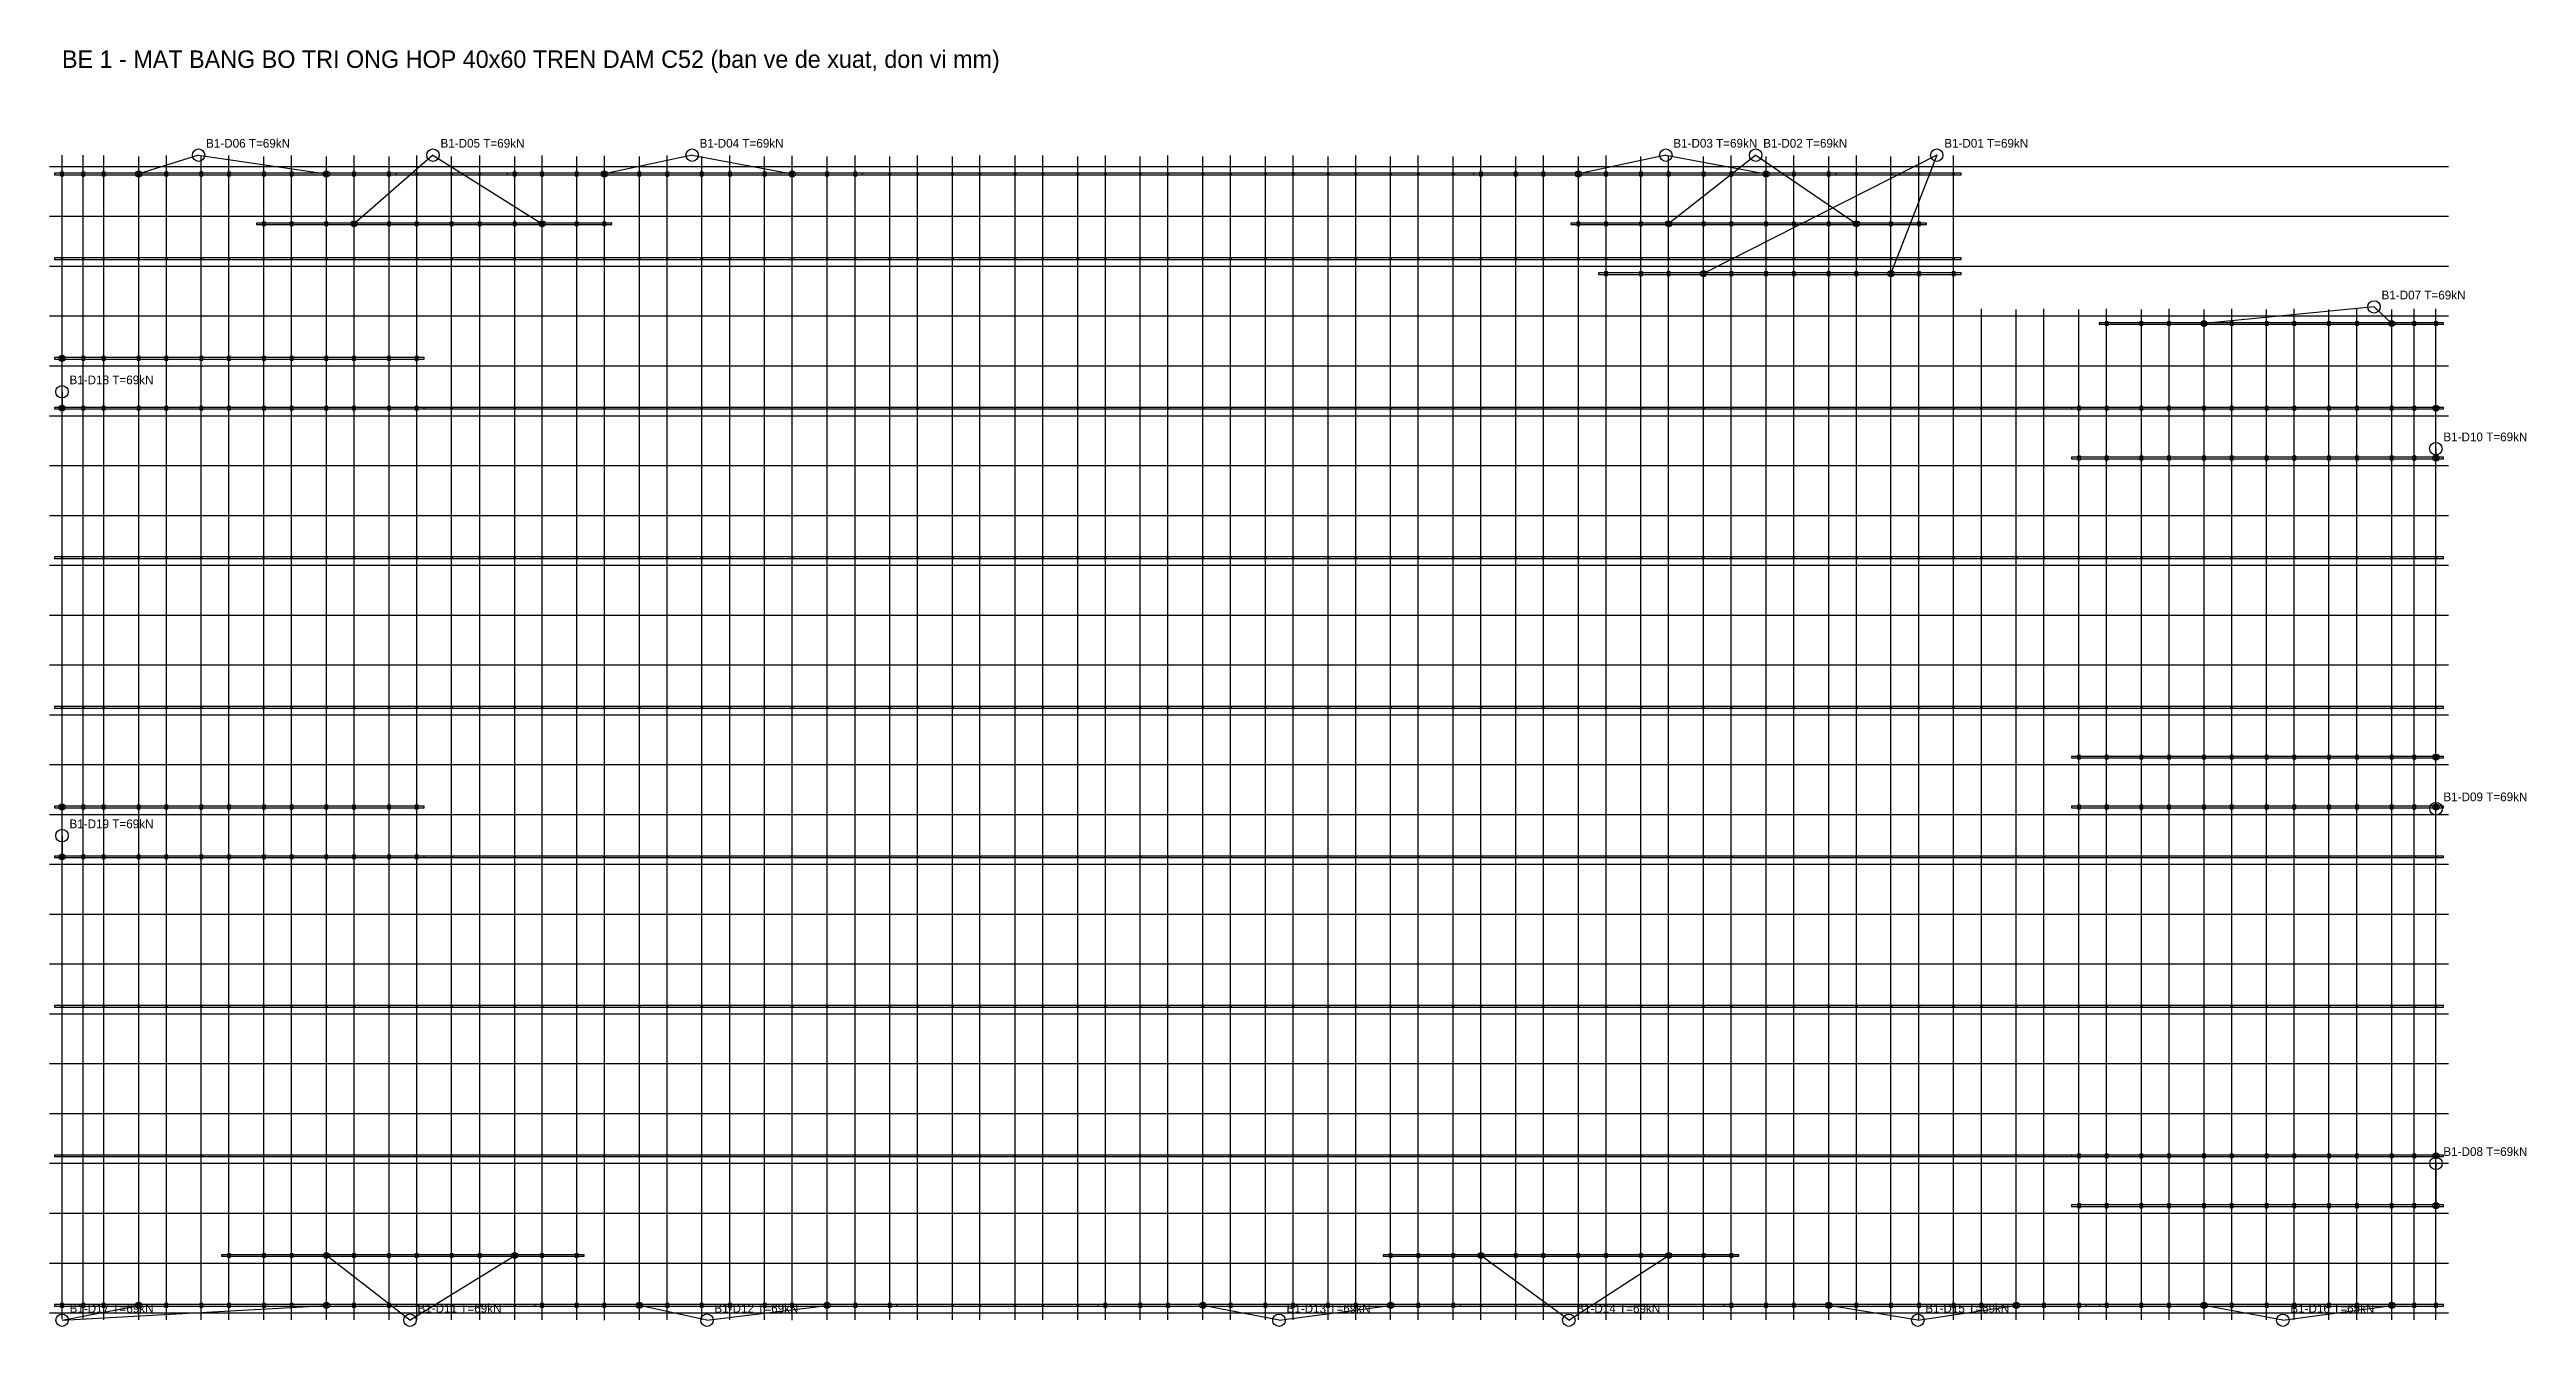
# Model space of a CAD drawing. Header units: millimetres. Extents: x -237679 to -102976, y -59506 to -8266.
# Drawn here: x -237679 to -138339, y -59506 to -8266 of the extents above; entities that cross this region are included whole.
import ezdxf

# ---------------------------------------------------------------- set-up
doc = ezdxf.new("R2010")
doc.units = ezdxf.units.MM
doc.header["$MEASUREMENT"] = 0
for name, color, linetype in [('00_THAM_CHIEU_C52', 8, 'Continuous'), ('00_THAM_CHIEU_HANG_PHAO', 9, 'Continuous'), ('09_ONG_40X60_GIANG', 4, 'Continuous'), ('09_ONG_40X60_NEO', 5, 'Continuous'), ('10_BU_LONG_M10X120', 3, 'Continuous'), ('10_MOC_CHU_KI', 2, 'Continuous'), ('11_DIEM_NEO_CAP', 1, 'Continuous'), ('12_CHI_TIET_GHI_CHU', 7, 'Continuous')]:
    doc.layers.add(name, color=color, linetype=linetype)

msp = doc.modelspace()

# ---------------------------------------------------------------- texts
at = {"layer": '11_DIEM_NEO_CAP'}
for s, p in [('B1-D06 T=69kN', (-231401.71, -12205.11)), ('B1-D05 T=69kN', (-222000.32, -12203.7)), ('B1-D04 T=69kN', (-211608.47, -12203.7)), ('B1-D03 T=69kN', (-172555.62, -12203.7)), ('B1-D02 T=69kN', (-168951.05, -12203.7)), ('B1-D01 T=69kN', (-161690.21, -12203.7)), ('B1-D07 T=69kN', (-144152.19, -18294.43)), ('B1-D18 T=69kN', (-236879.01, -21698.67)), ('B1-D10 T=69kN', (-141671.56, -23985.16)), ('B1-D09 T=69kN', (-141669.9, -38429.58)), ('B1-D19 T=69kN', (-236879.01, -39511.7)), ('B1-D08 T=69kN', (-141669.9, -52662.52)), ('B1-D17 T=69kN', (-236875.9, -58955.25)), ('B1-D11 T=69kN', (-222922.8, -58951.98)), ('B1-D12 T=69kN', (-211012.96, -58950.75)), ('B1-D13 T=69kN', (-188068.19, -58956.22)), ('B1-D14 T=69kN', (-176447.97, -58956.22)), ('B1-D15 T=69kN', (-162449.26, -58951.52)), ('B1-D16 T=69kN', (-147809.77, -58956.22))]:
    msp.add_text(s, height=350, dxfattribs=at).set_placement(p)
at = {"layer": '12_CHI_TIET_GHI_CHU'}
msp.add_text('BE 1 - MAT BANG BO TRI ONG HOP 40x60 TREN DAM C52 (ban ve de xuat, don vi mm)', height=700, dxfattribs=at).set_placement((-237179.01, -9003.7))

# ---------------------------------------------------------------- linework, layer by layer
at = {"layer": '00_THAM_CHIEU_C52'}
for p, q in [((-237179.01, -59216.22), (-237179.01, -12503.7)), ((-236324.01, -59216.22), (-236324.01, -12503.7)), ((-235502.85, -59236.22), (-235502.85, -12523.7)), ((-234102.85, -59236.22), (-234102.85, -12562.74)), ((-232992.85, -59236.22), (-232992.85, -12523.7)), ((-231592.85, -59236.22), (-231592.85, -12562.74)), ((-230482.85, -59236.22), (-230482.85, -12523.7)), ((-229082.85, -59236.22), (-229082.85, -12562.74)), ((-227972.85, -59236.22), (-227972.85, -12523.7)), ((-226572.85, -59236.22), (-226572.85, -12562.74)), ((-225462.85, -59236.22), (-225462.85, -12523.7)), ((-224062.85, -59236.22), (-224062.85, -12562.74)), ((-222952.85, -59236.22), (-222952.85, -12523.7)), ((-221552.85, -59236.22), (-221552.85, -12562.74)), ((-220422.85, -59236.22), (-220422.85, -12523.7)), ((-219022.85, -59236.22), (-219022.85, -12562.74)), ((-217922.85, -59236.22), (-217922.85, -12523.7)), ((-216532.85, -59236.22), (-216532.85, -12562.74)), ((-215427.85, -59251.22), (-215427.85, -12538.7)), ((-214022.85, -59236.22), (-214022.85, -12562.74)), ((-212902.85, -59236.22), (-212902.85, -12523.7)), ((-211522.85, -59236.22), (-211522.85, -12562.74)), ((-210392.85, -59236.22), (-210392.85, -12523.7)), ((-209002.85, -59236.22), (-209002.85, -12562.74)), ((-207897.85, -59251.22), (-207897.85, -12538.7)), ((-206492.85, -59236.22), (-206492.85, -12562.74)), ((-205367.85, -59236.22), (-205367.85, -12523.7)), ((-203982.85, -59236.22), (-203982.85, -12562.74)), ((-202862.85, -59236.22), (-202862.85, -12523.7)), ((-201462.85, -59236.22), (-201462.85, -12562.74)), ((-200364.68, -59236.22), (-200364.68, -12523.7)), ((-198954.68, -59236.22), (-198954.68, -12523.7)), ((-197842.25, -59236.22), (-197842.25, -12523.7)), ((-196442.25, -59236.22), (-196442.25, -12562.74)), ((-195332.25, -59236.22), (-195332.25, -12523.7)), ((-193932.25, -59236.22), (-193932.25, -12562.74)), ((-192822.25, -59236.22), (-192822.25, -12523.7)), ((-191422.25, -59236.22), (-191422.25, -12562.74)), ((-190312.25, -59236.22), (-190312.25, -12523.7)), ((-188912.25, -59236.22), (-188912.25, -12562.74)), ((-187802.25, -59236.22), (-187802.25, -12523.7)), ((-186402.25, -59236.22), (-186402.25, -12562.74)), ((-185292.25, -59236.22), (-185292.25, -12523.7)), ((-183892.25, -59236.22), (-183892.25, -12562.74)), ((-182782.25, -59236.22), (-182782.25, -12523.7)), ((-181382.25, -59236.22), (-181382.25, -12562.74)), ((-180272.25, -59236.22), (-180272.25, -12523.7)), ((-178872.25, -59236.22), (-178872.25, -12562.74)), ((-177762.25, -59236.22), (-177762.25, -12523.7)), ((-176362.25, -59236.22), (-176362.25, -12562.74)), ((-175252.25, -59236.22), (-175252.25, -12523.7)), ((-173852.25, -59236.22), (-173852.25, -12562.74)), ((-172742.25, -59236.22), (-172742.25, -12523.7)), ((-171342.25, -59236.22), (-171342.25, -12562.74)), ((-170232.25, -59236.22), (-170232.25, -12523.7)), ((-168832.25, -59236.22), (-168832.25, -12562.74)), ((-167722.25, -59236.22), (-167722.25, -12523.7)), ((-166322.25, -59236.22), (-166322.25, -12562.74)), ((-165212.25, -59236.22), (-165212.25, -12523.7)), ((-163826.26, -59236.22), (-163826.26, -12562.74)), ((-162704.9, -59256.22), (-162704.9, -12543.7)), ((-161314.9, -59236.22), (-161314.9, -12523.7)), ((-160199.9, -59236.22), (-160199.9, -18665.53)), ((-158799.9, -59236.22), (-158799.9, -18704.58)), ((-157689.9, -59236.22), (-157689.9, -18665.53)), ((-156289.9, -59236.22), (-156289.9, -18704.58)), ((-155179.9, -59236.22), (-155179.9, -18665.53)), ((-153779.9, -59236.22), (-153779.9, -18704.58)), ((-152669.9, -59236.22), (-152669.9, -18665.53)), ((-151269.9, -59236.22), (-151269.9, -18704.58)), ((-150159.9, -59236.22), (-150159.9, -18665.53)), ((-148759.9, -59236.22), (-148759.9, -18704.58)), ((-147649.9, -59236.22), (-147649.9, -18665.53)), ((-146259.9, -59236.22), (-146259.9, -18704.58)), ((-145139.9, -59236.22), (-145139.9, -18665.53)), ((-143739.9, -59236.22), (-143739.9, -18704.58)), ((-142839.9, -59236.22), (-142839.9, -18665.53)), ((-141969.9, -59236.22), (-141969.9, -18665.53))]:
    msp.add_line(p, q, dxfattribs=at)
at = {"layer": '00_THAM_CHIEU_HANG_PHAO'}
for p, q in [((-237679.01, -12959), (-141469.9, -12959)), ((-237679.01, -14959), (-141469.9, -14959)), ((-237679.01, -16959), (-141469.9, -16959)), ((-237679.01, -18959), (-141469.9, -18959)), ((-237679.01, -20959), (-141469.9, -20959)), ((-237679.01, -22959), (-141469.9, -22959)), ((-237679.01, -24959), (-141469.9, -24959)), ((-237679.01, -26959), (-141469.9, -26959)), ((-237679.01, -28959), (-141469.9, -28959)), ((-237679.01, -30959), (-141469.9, -30959)), ((-237679.01, -32959), (-141469.9, -32959)), ((-237679.01, -34959), (-141469.9, -34959)), ((-237679.01, -36959), (-141469.9, -36959)), ((-237679.01, -38959), (-141469.9, -38959)), ((-237679.01, -40959), (-141469.9, -40959)), ((-237679.01, -42959), (-141469.9, -42959)), ((-237679.01, -44959), (-141469.9, -44959)), ((-237679.01, -46959), (-141469.9, -46959)), ((-237679.01, -48959), (-141469.9, -48959)), ((-237679.01, -50959), (-141469.9, -50959)), ((-237679.01, -52959), (-141469.9, -52959)), ((-237679.01, -54959), (-141469.9, -54959)), ((-237679.01, -56959), (-141469.9, -56959)), ((-237679.01, -58959), (-141469.9, -58959))]:
    msp.add_line(p, q, dxfattribs=at)
at = {"layer": '09_ONG_40X60_GIANG'}
for p, q in [((-161014.9, -13229), (-237479.01, -13229)), ((-237479.01, -13229), (-237479.01, -13289)), ((-237479.01, -13289), (-161014.9, -13289)), ((-161014.9, -13289), (-161014.9, -13229)), ((-161014.9, -16629), (-237479.01, -16629)), ((-237479.01, -16629), (-237479.01, -16689)), ((-237479.01, -16689), (-161014.9, -16689)), ((-161014.9, -16689), (-161014.9, -16629)), ((-141669.9, -22629), (-237479.01, -22629)), ((-237479.01, -22629), (-237479.01, -22689)), ((-237479.01, -22689), (-141669.9, -22689)), ((-141669.9, -22689), (-141669.9, -22629)), ((-141669.9, -28629), (-237479.01, -28629)), ((-237479.01, -28629), (-237479.01, -28689)), ((-237479.01, -28689), (-141669.9, -28689)), ((-141669.9, -28689), (-141669.9, -28629)), ((-141669.9, -34629), (-237479.01, -34629)), ((-237479.01, -34629), (-237479.01, -34689)), ((-237479.01, -34689), (-141669.9, -34689)), ((-141669.9, -34689), (-141669.9, -34629)), ((-141669.9, -40629), (-237479.01, -40629)), ((-237479.01, -40629), (-237479.01, -40689)), ((-237479.01, -40689), (-141669.9, -40689)), ((-141669.9, -40689), (-141669.9, -40629)), ((-141669.9, -46629), (-237479.01, -46629)), ((-237479.01, -46629), (-237479.01, -46689)), ((-237479.01, -46689), (-141669.9, -46689)), ((-141669.9, -46689), (-141669.9, -46629)), ((-141669.9, -52629), (-237479.01, -52629)), ((-237479.01, -52629), (-237479.01, -52689)), ((-141669.9, -52689), (-141669.9, -52629)), ((-237479.01, -52689), (-141669.9, -52689)), ((-141669.9, -58629), (-237479.01, -58629)), ((-237479.01, -58629), (-237479.01, -58689)), ((-237479.01, -58689), (-141669.9, -58689)), ((-141669.9, -58689), (-141669.9, -58629))]:
    msp.add_line(p, q, dxfattribs=at)
at = {"layer": '09_ONG_40X60_NEO'}
for p, q in [((-223762.85, -13229), (-237479.01, -13229)), ((-237479.01, -13229), (-237479.01, -13289)), ((-237479.01, -13289), (-223762.85, -13289)), ((-223762.85, -13289), (-223762.85, -13229)), ((-205067.85, -13229), (-219322.85, -13229)), ((-219322.85, -13229), (-219322.85, -13289)), ((-219322.85, -13289), (-205067.85, -13289)), ((-205067.85, -13289), (-205067.85, -13229)), ((-166022.25, -13229), (-180572.25, -13229)), ((-180572.25, -13229), (-180572.25, -13289)), ((-180572.25, -13289), (-166022.25, -13289)), ((-166022.25, -13289), (-166022.25, -13229)), ((-215127.85, -15229), (-229382.85, -15229)), ((-229382.85, -15229), (-229382.85, -15289)), ((-229382.85, -15289), (-215127.85, -15289)), ((-215127.85, -15289), (-215127.85, -15229)), ((-162404.9, -15229), (-176662.25, -15229)), ((-176662.25, -15229), (-176662.25, -15289)), ((-176662.25, -15289), (-162404.9, -15289)), ((-162404.9, -15289), (-162404.9, -15229)), ((-161014.9, -17229), (-175552.25, -17229)), ((-175552.25, -17229), (-175552.25, -17289)), ((-175552.25, -17289), (-161014.9, -17289)), ((-161014.9, -17289), (-161014.9, -17229)), ((-141669.9, -19229), (-155479.9, -19229)), ((-155479.9, -19229), (-155479.9, -19289)), ((-155479.9, -19289), (-141669.9, -19289)), ((-141669.9, -19289), (-141669.9, -19229)), ((-222652.85, -20629), (-237479.01, -20629)), ((-237479.01, -20629), (-237479.01, -20689)), ((-237479.01, -20689), (-222652.85, -20689)), ((-222652.85, -20689), (-222652.85, -20629)), ((-222652.85, -22629), (-237479.01, -22629)), ((-237479.01, -22629), (-237479.01, -22689)), ((-237479.01, -22689), (-222652.85, -22689)), ((-222652.85, -22689), (-222652.85, -22629)), ((-141669.9, -22629), (-156589.9, -22629)), ((-156589.9, -22629), (-156589.9, -22689)), ((-156589.9, -22689), (-141669.9, -22689)), ((-141669.9, -22689), (-141669.9, -22629)), ((-141669.9, -24629), (-156589.9, -24629)), ((-156589.9, -24629), (-156589.9, -24689)), ((-156589.9, -24689), (-141669.9, -24689)), ((-141669.9, -24689), (-141669.9, -24629)), ((-141669.9, -36629), (-156589.9, -36629)), ((-156589.9, -36629), (-156589.9, -36689)), ((-156589.9, -36689), (-141669.9, -36689)), ((-141669.9, -36689), (-141669.9, -36629)), ((-222652.85, -38629), (-237479.01, -38629)), ((-237479.01, -38629), (-237479.01, -38689)), ((-237479.01, -38689), (-222652.85, -38689)), ((-222652.85, -38689), (-222652.85, -38629)), ((-141669.9, -38629), (-156589.9, -38629)), ((-156589.9, -38629), (-156589.9, -38689)), ((-156589.9, -38689), (-141669.9, -38689)), ((-141669.9, -38689), (-141669.9, -38629)), ((-222652.85, -40629), (-237479.01, -40629)), ((-237479.01, -40629), (-237479.01, -40689)), ((-237479.01, -40689), (-222652.85, -40689)), ((-222652.85, -40689), (-222652.85, -40629)), ((-141669.9, -52629), (-156589.9, -52629)), ((-156589.9, -52629), (-156589.9, -52689)), ((-141669.9, -52689), (-141669.9, -52629)), ((-156589.9, -52689), (-141669.9, -52689)), ((-141669.9, -54629), (-156589.9, -54629)), ((-156589.9, -54629), (-156589.9, -54689)), ((-141669.9, -54689), (-141669.9, -54629)), ((-156589.9, -54689), (-141669.9, -54689)), ((-216232.85, -56629), (-230782.85, -56629)), ((-230782.85, -56629), (-230782.85, -56689)), ((-230782.85, -56689), (-216232.85, -56689)), ((-216232.85, -56689), (-216232.85, -56629)), ((-169932.25, -56629), (-184192.25, -56629)), ((-184192.25, -56629), (-184192.25, -56689)), ((-184192.25, -56689), (-169932.25, -56689)), ((-169932.25, -56689), (-169932.25, -56629)), ((-223762.85, -58629), (-237479.01, -58629)), ((-237479.01, -58629), (-237479.01, -58689)), ((-237479.01, -58689), (-223762.85, -58689)), ((-223762.85, -58689), (-223762.85, -58629)), ((-203682.85, -58629), (-218222.85, -58629)), ((-218222.85, -58629), (-218222.85, -58689)), ((-218222.85, -58689), (-203682.85, -58689)), ((-203682.85, -58689), (-203682.85, -58629)), ((-181082.25, -58629), (-195632.25, -58629)), ((-195632.25, -58629), (-195632.25, -58689)), ((-195632.25, -58689), (-181082.25, -58689)), ((-181082.25, -58689), (-181082.25, -58629)), ((-155989.9, -58629), (-170532.25, -58629)), ((-170532.25, -58629), (-170532.25, -58689)), ((-170532.25, -58689), (-155989.9, -58689)), ((-155989.9, -58689), (-155989.9, -58629)), ((-141669.9, -58629), (-155479.9, -58629)), ((-155479.9, -58629), (-155479.9, -58689)), ((-155479.9, -58689), (-141669.9, -58689)), ((-141669.9, -58689), (-141669.9, -58629))]:
    msp.add_line(p, q, dxfattribs=at)
at = {"layer": '10_BU_LONG_M10X120'}
for centre in [(-222952.85, -13259), (-221552.85, -13259), (-220422.85, -13259), (-203982.85, -13259), (-202862.85, -13259), (-201462.85, -13259), (-200364.68, -13259), (-198954.68, -13259), (-197842.25, -13259), (-196442.25, -13259), (-195332.25, -13259), (-193932.25, -13259), (-192822.25, -13259), (-191422.25, -13259), (-190312.25, -13259), (-188912.25, -13259), (-187802.25, -13259), (-186402.25, -13259), (-185292.25, -13259), (-183892.25, -13259), (-182782.25, -13259), (-181382.25, -13259), (-165212.25, -13259), (-163826.26, -13259), (-162704.9, -13259), (-161314.9, -13259), (-237179.01, -16659), (-236324.01, -16659), (-235502.85, -16659), (-234102.85, -16659), (-232992.85, -16659), (-231592.85, -16659), (-230482.85, -16659), (-229082.85, -16659), (-227972.85, -16659), (-226572.85, -16659), (-225462.85, -16659), (-224062.85, -16659), (-222952.85, -16659), (-221552.85, -16659), (-220422.85, -16659), (-219022.85, -16659), (-217922.85, -16659), (-216532.85, -16659), (-215427.85, -16659), (-214022.85, -16659), (-212902.85, -16659), (-211522.85, -16659), (-210392.85, -16659), (-209002.85, -16659), (-207897.85, -16659), (-206492.85, -16659), (-205367.85, -16659), (-203982.85, -16659), (-202862.85, -16659), (-201462.85, -16659), (-200364.68, -16659), (-198954.68, -16659), (-197842.25, -16659), (-196442.25, -16659), (-195332.25, -16659), (-193932.25, -16659), (-192822.25, -16659), (-191422.25, -16659), (-190312.25, -16659), (-188912.25, -16659), (-187802.25, -16659), (-186402.25, -16659), (-185292.25, -16659), (-183892.25, -16659), (-182782.25, -16659), (-181382.25, -16659), (-180272.25, -16659), (-178872.25, -16659), (-177762.25, -16659), (-176362.25, -16659), (-175252.25, -16659), (-173852.25, -16659), (-172742.25, -16659), (-171342.25, -16659), (-170232.25, -16659), (-168832.25, -16659), (-167722.25, -16659), (-166322.25, -16659), (-165212.25, -16659), (-163826.26, -16659), (-162704.9, -16659), (-161314.9, -16659), (-221552.85, -22659), (-220422.85, -22659), (-219022.85, -22659), (-217922.85, -22659), (-216532.85, -22659), (-215427.85, -22659), (-214022.85, -22659), (-212902.85, -22659), (-211522.85, -22659), (-210392.85, -22659), (-209002.85, -22659), (-207897.85, -22659), (-206492.85, -22659), (-205367.85, -22659), (-203982.85, -22659), (-202862.85, -22659), (-201462.85, -22659), (-200364.68, -22659), (-198954.68, -22659), (-197842.25, -22659), (-196442.25, -22659), (-195332.25, -22659), (-193932.25, -22659), (-192822.25, -22659), (-191422.25, -22659), (-190312.25, -22659), (-188912.25, -22659), (-187802.25, -22659), (-186402.25, -22659), (-185292.25, -22659), (-183892.25, -22659), (-182782.25, -22659), (-181382.25, -22659), (-180272.25, -22659), (-178872.25, -22659), (-177762.25, -22659), (-176362.25, -22659), (-175252.25, -22659), (-173852.25, -22659), (-172742.25, -22659), (-171342.25, -22659), (-170232.25, -22659), (-168832.25, -22659), (-167722.25, -22659), (-166322.25, -22659), (-165212.25, -22659), (-163826.26, -22659), (-162704.9, -22659), (-161314.9, -22659), (-160199.9, -22659), (-158799.9, -22659), (-157689.9, -22659), (-237179.01, -28659), (-236324.01, -28659), (-235502.85, -28659), (-234102.85, -28659), (-232992.85, -28659), (-231592.85, -28659), (-230482.85, -28659), (-229082.85, -28659), (-227972.85, -28659), (-226572.85, -28659), (-225462.85, -28659), (-224062.85, -28659), (-222952.85, -28659), (-221552.85, -28659), (-220422.85, -28659), (-219022.85, -28659), (-217922.85, -28659), (-216532.85, -28659), (-215427.85, -28659), (-214022.85, -28659), (-212902.85, -28659), (-211522.85, -28659), (-210392.85, -28659), (-209002.85, -28659), (-207897.85, -28659), (-206492.85, -28659), (-205367.85, -28659), (-203982.85, -28659), (-202862.85, -28659), (-201462.85, -28659), (-200364.68, -28659), (-198954.68, -28659), (-197842.25, -28659), (-196442.25, -28659), (-195332.25, -28659), (-193932.25, -28659), (-192822.25, -28659), (-191422.25, -28659), (-190312.25, -28659), (-188912.25, -28659), (-187802.25, -28659), (-186402.25, -28659), (-185292.25, -28659), (-183892.25, -28659), (-182782.25, -28659), (-181382.25, -28659), (-180272.25, -28659), (-178872.25, -28659), (-177762.25, -28659), (-176362.25, -28659), (-175252.25, -28659), (-173852.25, -28659), (-172742.25, -28659), (-171342.25, -28659), (-170232.25, -28659), (-168832.25, -28659), (-167722.25, -28659), (-166322.25, -28659), (-165212.25, -28659), (-163826.26, -28659), (-162704.9, -28659), (-161314.9, -28659), (-160199.9, -28659), (-158799.9, -28659), (-157689.9, -28659), (-156289.9, -28659), (-155179.9, -28659), (-153779.9, -28659), (-152669.9, -28659), (-151269.9, -28659), (-150159.9, -28659), (-148759.9, -28659), (-147649.9, -28659), (-146259.9, -28659), (-145139.9, -28659), (-143739.9, -28659), (-142839.9, -28659), (-141969.9, -28659), (-237179.01, -34659), (-236324.01, -34659), (-235502.85, -34659), (-234102.85, -34659), (-232992.85, -34659), (-231592.85, -34659), (-230482.85, -34659), (-229082.85, -34659), (-227972.85, -34659), (-226572.85, -34659), (-225462.85, -34659), (-224062.85, -34659), (-222952.85, -34659), (-221552.85, -34659), (-220422.85, -34659), (-219022.85, -34659), (-217922.85, -34659), (-216532.85, -34659), (-215427.85, -34659), (-214022.85, -34659), (-212902.85, -34659), (-211522.85, -34659), (-210392.85, -34659), (-209002.85, -34659), (-207897.85, -34659), (-206492.85, -34659), (-205367.85, -34659), (-203982.85, -34659), (-202862.85, -34659), (-201462.85, -34659), (-200364.68, -34659), (-198954.68, -34659), (-197842.25, -34659), (-196442.25, -34659), (-195332.25, -34659), (-193932.25, -34659), (-192822.25, -34659), (-191422.25, -34659), (-190312.25, -34659), (-188912.25, -34659), (-187802.25, -34659), (-186402.25, -34659), (-185292.25, -34659), (-183892.25, -34659), (-182782.25, -34659), (-181382.25, -34659), (-180272.25, -34659), (-178872.25, -34659), (-177762.25, -34659), (-176362.25, -34659), (-175252.25, -34659), (-173852.25, -34659), (-172742.25, -34659), (-171342.25, -34659), (-170232.25, -34659), (-168832.25, -34659), (-167722.25, -34659), (-166322.25, -34659), (-165212.25, -34659), (-163826.26, -34659), (-162704.9, -34659), (-161314.9, -34659), (-160199.9, -34659), (-158799.9, -34659), (-157689.9, -34659), (-156289.9, -34659), (-155179.9, -34659), (-153779.9, -34659), (-152669.9, -34659), (-151269.9, -34659), (-150159.9, -34659), (-148759.9, -34659), (-147649.9, -34659), (-146259.9, -34659), (-145139.9, -34659), (-143739.9, -34659), (-142839.9, -34659), (-141969.9, -34659), (-221552.85, -40659), (-220422.85, -40659), (-219022.85, -40659), (-217922.85, -40659), (-216532.85, -40659), (-215427.85, -40659), (-214022.85, -40659), (-212902.85, -40659), (-211522.85, -40659), (-210392.85, -40659), (-209002.85, -40659), (-207897.85, -40659), (-206492.85, -40659), (-205367.85, -40659), (-203982.85, -40659), (-202862.85, -40659), (-201462.85, -40659), (-200364.68, -40659), (-198954.68, -40659), (-197842.25, -40659), (-196442.25, -40659), (-195332.25, -40659), (-193932.25, -40659), (-192822.25, -40659), (-191422.25, -40659), (-190312.25, -40659), (-188912.25, -40659), (-187802.25, -40659), (-186402.25, -40659), (-185292.25, -40659), (-183892.25, -40659), (-182782.25, -40659), (-181382.25, -40659), (-180272.25, -40659), (-178872.25, -40659), (-177762.25, -40659), (-176362.25, -40659), (-175252.25, -40659), (-173852.25, -40659), (-172742.25, -40659), (-171342.25, -40659), (-170232.25, -40659), (-168832.25, -40659), (-167722.25, -40659), (-166322.25, -40659), (-165212.25, -40659), (-163826.26, -40659), (-162704.9, -40659), (-161314.9, -40659), (-160199.9, -40659), (-158799.9, -40659), (-157689.9, -40659), (-156289.9, -40659), (-155179.9, -40659), (-153779.9, -40659), (-152669.9, -40659), (-151269.9, -40659), (-150159.9, -40659), (-148759.9, -40659), (-147649.9, -40659), (-146259.9, -40659), (-145139.9, -40659), (-143739.9, -40659), (-142839.9, -40659), (-141969.9, -40659), (-237179.01, -46659), (-236324.01, -46659), (-235502.85, -46659), (-234102.85, -46659), (-232992.85, -46659), (-231592.85, -46659), (-230482.85, -46659), (-229082.85, -46659), (-227972.85, -46659), (-226572.85, -46659), (-225462.85, -46659), (-224062.85, -46659), (-222952.85, -46659), (-221552.85, -46659), (-220422.85, -46659), (-219022.85, -46659), (-217922.85, -46659), (-216532.85, -46659), (-215427.85, -46659), (-214022.85, -46659), (-212902.85, -46659), (-211522.85, -46659), (-210392.85, -46659), (-209002.85, -46659), (-207897.85, -46659), (-206492.85, -46659), (-205367.85, -46659), (-203982.85, -46659), (-202862.85, -46659), (-201462.85, -46659), (-200364.68, -46659), (-198954.68, -46659), (-197842.25, -46659), (-196442.25, -46659), (-195332.25, -46659), (-193932.25, -46659), (-192822.25, -46659), (-191422.25, -46659), (-190312.25, -46659), (-188912.25, -46659), (-187802.25, -46659), (-186402.25, -46659), (-185292.25, -46659), (-183892.25, -46659), (-182782.25, -46659), (-181382.25, -46659), (-180272.25, -46659), (-178872.25, -46659), (-177762.25, -46659), (-176362.25, -46659), (-175252.25, -46659), (-173852.25, -46659), (-172742.25, -46659), (-171342.25, -46659), (-170232.25, -46659), (-168832.25, -46659), (-167722.25, -46659), (-166322.25, -46659), (-165212.25, -46659), (-163826.26, -46659), (-162704.9, -46659), (-161314.9, -46659), (-160199.9, -46659), (-158799.9, -46659), (-157689.9, -46659), (-156289.9, -46659), (-155179.9, -46659), (-153779.9, -46659), (-152669.9, -46659), (-151269.9, -46659), (-150159.9, -46659), (-148759.9, -46659), (-147649.9, -46659), (-146259.9, -46659), (-145139.9, -46659), (-143739.9, -46659), (-142839.9, -46659), (-141969.9, -46659), (-237179.01, -52659), (-236324.01, -52659), (-235502.85, -52659), (-234102.85, -52659), (-232992.85, -52659), (-231592.85, -52659), (-230482.85, -52659), (-229082.85, -52659), (-227972.85, -52659), (-226572.85, -52659), (-225462.85, -52659), (-224062.85, -52659), (-222952.85, -52659), (-221552.85, -52659), (-220422.85, -52659), (-219022.85, -52659), (-217922.85, -52659), (-216532.85, -52659), (-215427.85, -52659), (-214022.85, -52659), (-212902.85, -52659), (-211522.85, -52659), (-210392.85, -52659), (-209002.85, -52659), (-207897.85, -52659), (-206492.85, -52659), (-205367.85, -52659), (-203982.85, -52659), (-202862.85, -52659), (-201462.85, -52659), (-200364.68, -52659), (-198954.68, -52659), (-197842.25, -52659), (-196442.25, -52659), (-195332.25, -52659), (-193932.25, -52659), (-192822.25, -52659), (-191422.25, -52659), (-190312.25, -52659), (-188912.25, -52659), (-187802.25, -52659), (-186402.25, -52659), (-185292.25, -52659), (-183892.25, -52659), (-182782.25, -52659), (-181382.25, -52659), (-180272.25, -52659), (-178872.25, -52659), (-177762.25, -52659), (-176362.25, -52659), (-175252.25, -52659), (-173852.25, -52659), (-172742.25, -52659), (-171342.25, -52659), (-170232.25, -52659), (-168832.25, -52659), (-167722.25, -52659), (-166322.25, -52659), (-165212.25, -52659), (-163826.26, -52659), (-162704.9, -52659), (-161314.9, -52659), (-160199.9, -52659), (-158799.9, -52659), (-157689.9, -52659), (-222952.85, -58659), (-221552.85, -58659), (-220422.85, -58659), (-219022.85, -58659), (-202862.85, -58659), (-201462.85, -58659), (-200364.68, -58659), (-198954.68, -58659), (-197842.25, -58659), (-196442.25, -58659), (-180272.25, -58659), (-178872.25, -58659), (-177762.25, -58659), (-176362.25, -58659), (-175252.25, -58659), (-173852.25, -58659), (-172742.25, -58659), (-171342.25, -58659)]:
    msp.add_circle(centre, 25, dxfattribs=at)
at = {"layer": '10_MOC_CHU_KI'}
for p, q in [((-237119.01, -13189), (-237239.01, -13189)), ((-237239.01, -13189), (-237239.01, -13329)), ((-237239.01, -13329), (-237119.01, -13329)), ((-237119.01, -13329), (-237119.01, -13189)), ((-236264.01, -13189), (-236384.01, -13189)), ((-236384.01, -13189), (-236384.01, -13329)), ((-236384.01, -13329), (-236264.01, -13329)), ((-236264.01, -13329), (-236264.01, -13189)), ((-235442.85, -13189), (-235562.85, -13189)), ((-235562.85, -13189), (-235562.85, -13329)), ((-235562.85, -13329), (-235442.85, -13329)), ((-235442.85, -13329), (-235442.85, -13189)), ((-234042.85, -13189), (-234162.85, -13189)), ((-234162.85, -13189), (-234162.85, -13329)), ((-234162.85, -13329), (-234042.85, -13329)), ((-234042.85, -13329), (-234042.85, -13189)), ((-232932.85, -13189), (-233052.85, -13189)), ((-233052.85, -13189), (-233052.85, -13329)), ((-233052.85, -13329), (-232932.85, -13329)), ((-232932.85, -13329), (-232932.85, -13189)), ((-231532.85, -13189), (-231652.85, -13189)), ((-231652.85, -13189), (-231652.85, -13329)), ((-231652.85, -13329), (-231532.85, -13329)), ((-231532.85, -13329), (-231532.85, -13189)), ((-230422.85, -13189), (-230542.85, -13189)), ((-230542.85, -13189), (-230542.85, -13329)), ((-230542.85, -13329), (-230422.85, -13329)), ((-230422.85, -13329), (-230422.85, -13189)), ((-229022.85, -13189), (-229142.85, -13189)), ((-229142.85, -13189), (-229142.85, -13329)), ((-229142.85, -13329), (-229022.85, -13329)), ((-229022.85, -13329), (-229022.85, -13189)), ((-227912.85, -13189), (-228032.85, -13189)), ((-228032.85, -13189), (-228032.85, -13329)), ((-228032.85, -13329), (-227912.85, -13329)), ((-227912.85, -13329), (-227912.85, -13189)), ((-226512.85, -13189), (-226632.85, -13189)), ((-226632.85, -13189), (-226632.85, -13329)), ((-226632.85, -13329), (-226512.85, -13329)), ((-226512.85, -13329), (-226512.85, -13189)), ((-225402.85, -13189), (-225522.85, -13189)), ((-225522.85, -13189), (-225522.85, -13329)), ((-225522.85, -13329), (-225402.85, -13329)), ((-225402.85, -13329), (-225402.85, -13189)), ((-224002.85, -13189), (-224122.85, -13189)), ((-224122.85, -13189), (-224122.85, -13329)), ((-224122.85, -13329), (-224002.85, -13329)), ((-224002.85, -13329), (-224002.85, -13189)), ((-218962.85, -13189), (-219082.85, -13189)), ((-219082.85, -13189), (-219082.85, -13329)), ((-219082.85, -13329), (-218962.85, -13329)), ((-218962.85, -13329), (-218962.85, -13189)), ((-217862.85, -13189), (-217982.85, -13189)), ((-217982.85, -13189), (-217982.85, -13329)), ((-217982.85, -13329), (-217862.85, -13329)), ((-217862.85, -13329), (-217862.85, -13189)), ((-216472.85, -13189), (-216592.85, -13189)), ((-216592.85, -13189), (-216592.85, -13329)), ((-216592.85, -13329), (-216472.85, -13329)), ((-216472.85, -13329), (-216472.85, -13189)), ((-215367.85, -13189), (-215487.85, -13189)), ((-215487.85, -13189), (-215487.85, -13329)), ((-215487.85, -13329), (-215367.85, -13329)), ((-215367.85, -13329), (-215367.85, -13189)), ((-213962.85, -13189), (-214082.85, -13189)), ((-214082.85, -13189), (-214082.85, -13329)), ((-214082.85, -13329), (-213962.85, -13329)), ((-213962.85, -13329), (-213962.85, -13189)), ((-212842.85, -13189), (-212962.85, -13189)), ((-212962.85, -13189), (-212962.85, -13329)), ((-212962.85, -13329), (-212842.85, -13329)), ((-212842.85, -13329), (-212842.85, -13189)), ((-211462.85, -13189), (-211582.85, -13189)), ((-211582.85, -13189), (-211582.85, -13329)), ((-211582.85, -13329), (-211462.85, -13329)), ((-211462.85, -13329), (-211462.85, -13189)), ((-210332.85, -13189), (-210452.85, -13189)), ((-210452.85, -13189), (-210452.85, -13329)), ((-210452.85, -13329), (-210332.85, -13329)), ((-210332.85, -13329), (-210332.85, -13189)), ((-208942.85, -13189), (-209062.85, -13189)), ((-209062.85, -13189), (-209062.85, -13329)), ((-209062.85, -13329), (-208942.85, -13329)), ((-208942.85, -13329), (-208942.85, -13189)), ((-207837.85, -13189), (-207957.85, -13189)), ((-207957.85, -13189), (-207957.85, -13329)), ((-207957.85, -13329), (-207837.85, -13329)), ((-207837.85, -13329), (-207837.85, -13189)), ((-206432.85, -13189), (-206552.85, -13189)), ((-206552.85, -13189), (-206552.85, -13329)), ((-206552.85, -13329), (-206432.85, -13329)), ((-206432.85, -13329), (-206432.85, -13189)), ((-205307.85, -13189), (-205427.85, -13189)), ((-205427.85, -13189), (-205427.85, -13329)), ((-205427.85, -13329), (-205307.85, -13329)), ((-205307.85, -13329), (-205307.85, -13189)), ((-180212.25, -13189), (-180332.25, -13189)), ((-180332.25, -13189), (-180332.25, -13329)), ((-180332.25, -13329), (-180212.25, -13329)), ((-180212.25, -13329), (-180212.25, -13189)), ((-178812.25, -13189), (-178932.25, -13189)), ((-178932.25, -13189), (-178932.25, -13329)), ((-178932.25, -13329), (-178812.25, -13329)), ((-178812.25, -13329), (-178812.25, -13189)), ((-177702.25, -13189), (-177822.25, -13189)), ((-177822.25, -13189), (-177822.25, -13329)), ((-177822.25, -13329), (-177702.25, -13329)), ((-177702.25, -13329), (-177702.25, -13189)), ((-176302.25, -13189), (-176422.25, -13189)), ((-176422.25, -13189), (-176422.25, -13329)), ((-176422.25, -13329), (-176302.25, -13329)), ((-176302.25, -13329), (-176302.25, -13189)), ((-175192.25, -13189), (-175312.25, -13189)), ((-175312.25, -13189), (-175312.25, -13329)), ((-175312.25, -13329), (-175192.25, -13329)), ((-175192.25, -13329), (-175192.25, -13189)), ((-173792.25, -13189), (-173912.25, -13189)), ((-173912.25, -13189), (-173912.25, -13329)), ((-173912.25, -13329), (-173792.25, -13329)), ((-173792.25, -13329), (-173792.25, -13189)), ((-172682.25, -13189), (-172802.25, -13189)), ((-172802.25, -13189), (-172802.25, -13329)), ((-172802.25, -13329), (-172682.25, -13329)), ((-172682.25, -13329), (-172682.25, -13189)), ((-171282.25, -13189), (-171402.25, -13189)), ((-171402.25, -13189), (-171402.25, -13329)), ((-171402.25, -13329), (-171282.25, -13329)), ((-171282.25, -13329), (-171282.25, -13189)), ((-170172.25, -13189), (-170292.25, -13189)), ((-170292.25, -13189), (-170292.25, -13329)), ((-170292.25, -13329), (-170172.25, -13329)), ((-170172.25, -13329), (-170172.25, -13189)), ((-168772.25, -13189), (-168892.25, -13189)), ((-168892.25, -13189), (-168892.25, -13329)), ((-168892.25, -13329), (-168772.25, -13329)), ((-168772.25, -13329), (-168772.25, -13189)), ((-167662.25, -13189), (-167782.25, -13189)), ((-167782.25, -13189), (-167782.25, -13329)), ((-167782.25, -13329), (-167662.25, -13329)), ((-167662.25, -13329), (-167662.25, -13189)), ((-166262.25, -13189), (-166382.25, -13189)), ((-166382.25, -13189), (-166382.25, -13329)), ((-166382.25, -13329), (-166262.25, -13329)), ((-166262.25, -13329), (-166262.25, -13189)), ((-229022.85, -15189), (-229142.85, -15189)), ((-229142.85, -15189), (-229142.85, -15329)), ((-229142.85, -15329), (-229022.85, -15329)), ((-229022.85, -15329), (-229022.85, -15189)), ((-227912.85, -15189), (-228032.85, -15189)), ((-228032.85, -15189), (-228032.85, -15329)), ((-228032.85, -15329), (-227912.85, -15329)), ((-227912.85, -15329), (-227912.85, -15189)), ((-226512.85, -15189), (-226632.85, -15189)), ((-226632.85, -15189), (-226632.85, -15329)), ((-226632.85, -15329), (-226512.85, -15329)), ((-226512.85, -15329), (-226512.85, -15189)), ((-225402.85, -15189), (-225522.85, -15189)), ((-225522.85, -15189), (-225522.85, -15329)), ((-225522.85, -15329), (-225402.85, -15329)), ((-225402.85, -15329), (-225402.85, -15189)), ((-224002.85, -15189), (-224122.85, -15189)), ((-224122.85, -15189), (-224122.85, -15329)), ((-224122.85, -15329), (-224002.85, -15329)), ((-224002.85, -15329), (-224002.85, -15189)), ((-222892.85, -15189), (-223012.85, -15189)), ((-223012.85, -15189), (-223012.85, -15329)), ((-223012.85, -15329), (-222892.85, -15329)), ((-222892.85, -15329), (-222892.85, -15189)), ((-221492.85, -15189), (-221612.85, -15189)), ((-221612.85, -15189), (-221612.85, -15329)), ((-221612.85, -15329), (-221492.85, -15329)), ((-221492.85, -15329), (-221492.85, -15189)), ((-220362.85, -15189), (-220482.85, -15189)), ((-220482.85, -15189), (-220482.85, -15329)), ((-220482.85, -15329), (-220362.85, -15329)), ((-220362.85, -15329), (-220362.85, -15189)), ((-218962.85, -15189), (-219082.85, -15189)), ((-219082.85, -15189), (-219082.85, -15329)), ((-219082.85, -15329), (-218962.85, -15329)), ((-218962.85, -15329), (-218962.85, -15189)), ((-217862.85, -15189), (-217982.85, -15189)), ((-217982.85, -15189), (-217982.85, -15329)), ((-217982.85, -15329), (-217862.85, -15329)), ((-217862.85, -15329), (-217862.85, -15189)), ((-216472.85, -15189), (-216592.85, -15189)), ((-216592.85, -15189), (-216592.85, -15329)), ((-216592.85, -15329), (-216472.85, -15329)), ((-216472.85, -15329), (-216472.85, -15189)), ((-215367.85, -15189), (-215487.85, -15189)), ((-215487.85, -15189), (-215487.85, -15329)), ((-215487.85, -15329), (-215367.85, -15329)), ((-215367.85, -15329), (-215367.85, -15189)), ((-176302.25, -15189), (-176422.25, -15189)), ((-176422.25, -15189), (-176422.25, -15329)), ((-176422.25, -15329), (-176302.25, -15329)), ((-176302.25, -15329), (-176302.25, -15189)), ((-175192.25, -15189), (-175312.25, -15189)), ((-175312.25, -15189), (-175312.25, -15329)), ((-175312.25, -15329), (-175192.25, -15329)), ((-175192.25, -15329), (-175192.25, -15189)), ((-173792.25, -15189), (-173912.25, -15189)), ((-173912.25, -15189), (-173912.25, -15329)), ((-173912.25, -15329), (-173792.25, -15329)), ((-173792.25, -15329), (-173792.25, -15189)), ((-172682.25, -15189), (-172802.25, -15189)), ((-172802.25, -15189), (-172802.25, -15329)), ((-172802.25, -15329), (-172682.25, -15329)), ((-172682.25, -15329), (-172682.25, -15189)), ((-171282.25, -15189), (-171402.25, -15189)), ((-171402.25, -15189), (-171402.25, -15329)), ((-171402.25, -15329), (-171282.25, -15329)), ((-171282.25, -15329), (-171282.25, -15189)), ((-170172.25, -15189), (-170292.25, -15189)), ((-170292.25, -15189), (-170292.25, -15329)), ((-170292.25, -15329), (-170172.25, -15329)), ((-170172.25, -15329), (-170172.25, -15189)), ((-168772.25, -15189), (-168892.25, -15189)), ((-168892.25, -15189), (-168892.25, -15329)), ((-168892.25, -15329), (-168772.25, -15329)), ((-168772.25, -15329), (-168772.25, -15189)), ((-167662.25, -15189), (-167782.25, -15189)), ((-167782.25, -15189), (-167782.25, -15329)), ((-167782.25, -15329), (-167662.25, -15329)), ((-167662.25, -15329), (-167662.25, -15189)), ((-166262.25, -15189), (-166382.25, -15189)), ((-166382.25, -15189), (-166382.25, -15329)), ((-166382.25, -15329), (-166262.25, -15329)), ((-166262.25, -15329), (-166262.25, -15189)), ((-165152.25, -15189), (-165272.25, -15189)), ((-165272.25, -15189), (-165272.25, -15329)), ((-165272.25, -15329), (-165152.25, -15329)), ((-165152.25, -15329), (-165152.25, -15189)), ((-163766.26, -15189), (-163886.26, -15189)), ((-163886.26, -15189), (-163886.26, -15329)), ((-163886.26, -15329), (-163766.26, -15329)), ((-163766.26, -15329), (-163766.26, -15189)), ((-162644.9, -15189), (-162764.9, -15189)), ((-162764.9, -15189), (-162764.9, -15329)), ((-162764.9, -15329), (-162644.9, -15329)), ((-162644.9, -15329), (-162644.9, -15189)), ((-175192.25, -17189), (-175312.25, -17189)), ((-175312.25, -17189), (-175312.25, -17329)), ((-175312.25, -17329), (-175192.25, -17329)), ((-175192.25, -17329), (-175192.25, -17189)), ((-173792.25, -17189), (-173912.25, -17189)), ((-173912.25, -17189), (-173912.25, -17329)), ((-173912.25, -17329), (-173792.25, -17329)), ((-173792.25, -17329), (-173792.25, -17189)), ((-172682.25, -17189), (-172802.25, -17189)), ((-172802.25, -17189), (-172802.25, -17329)), ((-172802.25, -17329), (-172682.25, -17329)), ((-172682.25, -17329), (-172682.25, -17189)), ((-171282.25, -17189), (-171402.25, -17189)), ((-171402.25, -17189), (-171402.25, -17329)), ((-171402.25, -17329), (-171282.25, -17329)), ((-171282.25, -17329), (-171282.25, -17189)), ((-170172.25, -17189), (-170292.25, -17189)), ((-170292.25, -17189), (-170292.25, -17329)), ((-170292.25, -17329), (-170172.25, -17329)), ((-170172.25, -17329), (-170172.25, -17189)), ((-168772.25, -17189), (-168892.25, -17189)), ((-168892.25, -17189), (-168892.25, -17329)), ((-168892.25, -17329), (-168772.25, -17329)), ((-168772.25, -17329), (-168772.25, -17189)), ((-167662.25, -17189), (-167782.25, -17189)), ((-167782.25, -17189), (-167782.25, -17329)), ((-167782.25, -17329), (-167662.25, -17329)), ((-167662.25, -17329), (-167662.25, -17189)), ((-166262.25, -17189), (-166382.25, -17189)), ((-166382.25, -17189), (-166382.25, -17329)), ((-166382.25, -17329), (-166262.25, -17329)), ((-166262.25, -17329), (-166262.25, -17189)), ((-165152.25, -17189), (-165272.25, -17189)), ((-165272.25, -17189), (-165272.25, -17329)), ((-165272.25, -17329), (-165152.25, -17329)), ((-165152.25, -17329), (-165152.25, -17189)), ((-163766.26, -17189), (-163886.26, -17189)), ((-163886.26, -17189), (-163886.26, -17329)), ((-163886.26, -17329), (-163766.26, -17329)), ((-163766.26, -17329), (-163766.26, -17189)), ((-162644.9, -17189), (-162764.9, -17189)), ((-162764.9, -17189), (-162764.9, -17329)), ((-162764.9, -17329), (-162644.9, -17329)), ((-162644.9, -17329), (-162644.9, -17189)), ((-161254.9, -17189), (-161374.9, -17189)), ((-161374.9, -17189), (-161374.9, -17329)), ((-161374.9, -17329), (-161254.9, -17329)), ((-161254.9, -17329), (-161254.9, -17189)), ((-155119.9, -19189), (-155239.9, -19189)), ((-155239.9, -19189), (-155239.9, -19329)), ((-155239.9, -19329), (-155119.9, -19329)), ((-155119.9, -19329), (-155119.9, -19189)), ((-153719.9, -19189), (-153839.9, -19189)), ((-153839.9, -19189), (-153839.9, -19329)), ((-153839.9, -19329), (-153719.9, -19329)), ((-153719.9, -19329), (-153719.9, -19189)), ((-152609.9, -19189), (-152729.9, -19189)), ((-152729.9, -19189), (-152729.9, -19329)), ((-152729.9, -19329), (-152609.9, -19329)), ((-152609.9, -19329), (-152609.9, -19189)), ((-151209.9, -19189), (-151329.9, -19189)), ((-151329.9, -19189), (-151329.9, -19329)), ((-151329.9, -19329), (-151209.9, -19329)), ((-151209.9, -19329), (-151209.9, -19189)), ((-150099.9, -19189), (-150219.9, -19189)), ((-150219.9, -19189), (-150219.9, -19329)), ((-150219.9, -19329), (-150099.9, -19329)), ((-150099.9, -19329), (-150099.9, -19189)), ((-148699.9, -19189), (-148819.9, -19189)), ((-148819.9, -19189), (-148819.9, -19329)), ((-148819.9, -19329), (-148699.9, -19329)), ((-148699.9, -19329), (-148699.9, -19189)), ((-147589.9, -19189), (-147709.9, -19189)), ((-147709.9, -19189), (-147709.9, -19329)), ((-147709.9, -19329), (-147589.9, -19329)), ((-147589.9, -19329), (-147589.9, -19189)), ((-146199.9, -19189), (-146319.9, -19189)), ((-146319.9, -19189), (-146319.9, -19329)), ((-146319.9, -19329), (-146199.9, -19329)), ((-146199.9, -19329), (-146199.9, -19189)), ((-145079.9, -19189), (-145199.9, -19189)), ((-145199.9, -19189), (-145199.9, -19329)), ((-145199.9, -19329), (-145079.9, -19329)), ((-145079.9, -19329), (-145079.9, -19189)), ((-143679.9, -19189), (-143799.9, -19189)), ((-143799.9, -19189), (-143799.9, -19329)), ((-143799.9, -19329), (-143679.9, -19329)), ((-143679.9, -19329), (-143679.9, -19189)), ((-142779.9, -19189), (-142899.9, -19189)), ((-142899.9, -19189), (-142899.9, -19329)), ((-142899.9, -19329), (-142779.9, -19329)), ((-142779.9, -19329), (-142779.9, -19189)), ((-141909.9, -19189), (-142029.9, -19189)), ((-142029.9, -19189), (-142029.9, -19329)), ((-142029.9, -19329), (-141909.9, -19329)), ((-141909.9, -19329), (-141909.9, -19189)), ((-237119.01, -20589), (-237239.01, -20589)), ((-237239.01, -20589), (-237239.01, -20729)), ((-237239.01, -20729), (-237119.01, -20729)), ((-237119.01, -20729), (-237119.01, -20589)), ((-236264.01, -20589), (-236384.01, -20589)), ((-236384.01, -20589), (-236384.01, -20729)), ((-236384.01, -20729), (-236264.01, -20729)), ((-236264.01, -20729), (-236264.01, -20589)), ((-235442.85, -20589), (-235562.85, -20589)), ((-235562.85, -20589), (-235562.85, -20729)), ((-235562.85, -20729), (-235442.85, -20729)), ((-235442.85, -20729), (-235442.85, -20589)), ((-234042.85, -20589), (-234162.85, -20589)), ((-234162.85, -20589), (-234162.85, -20729)), ((-234162.85, -20729), (-234042.85, -20729)), ((-234042.85, -20729), (-234042.85, -20589)), ((-232932.85, -20589), (-233052.85, -20589)), ((-233052.85, -20589), (-233052.85, -20729)), ((-233052.85, -20729), (-232932.85, -20729)), ((-232932.85, -20729), (-232932.85, -20589)), ((-231532.85, -20589), (-231652.85, -20589)), ((-231652.85, -20589), (-231652.85, -20729)), ((-231652.85, -20729), (-231532.85, -20729)), ((-231532.85, -20729), (-231532.85, -20589)), ((-230422.85, -20589), (-230542.85, -20589)), ((-230542.85, -20589), (-230542.85, -20729)), ((-230542.85, -20729), (-230422.85, -20729)), ((-230422.85, -20729), (-230422.85, -20589)), ((-229022.85, -20589), (-229142.85, -20589)), ((-229142.85, -20589), (-229142.85, -20729)), ((-229142.85, -20729), (-229022.85, -20729)), ((-229022.85, -20729), (-229022.85, -20589)), ((-227912.85, -20589), (-228032.85, -20589)), ((-228032.85, -20589), (-228032.85, -20729)), ((-228032.85, -20729), (-227912.85, -20729)), ((-227912.85, -20729), (-227912.85, -20589)), ((-226512.85, -20589), (-226632.85, -20589)), ((-226632.85, -20589), (-226632.85, -20729)), ((-226632.85, -20729), (-226512.85, -20729)), ((-226512.85, -20729), (-226512.85, -20589)), ((-225402.85, -20589), (-225522.85, -20589)), ((-225522.85, -20589), (-225522.85, -20729)), ((-225522.85, -20729), (-225402.85, -20729)), ((-225402.85, -20729), (-225402.85, -20589)), ((-224002.85, -20589), (-224122.85, -20589)), ((-224122.85, -20589), (-224122.85, -20729)), ((-224122.85, -20729), (-224002.85, -20729)), ((-224002.85, -20729), (-224002.85, -20589)), ((-222892.85, -20589), (-223012.85, -20589)), ((-223012.85, -20589), (-223012.85, -20729)), ((-223012.85, -20729), (-222892.85, -20729)), ((-222892.85, -20729), (-222892.85, -20589)), ((-237119.01, -22589), (-237239.01, -22589)), ((-237239.01, -22589), (-237239.01, -22729)), ((-237239.01, -22729), (-237119.01, -22729)), ((-237119.01, -22729), (-237119.01, -22589)), ((-236264.01, -22589), (-236384.01, -22589)), ((-236384.01, -22589), (-236384.01, -22729)), ((-236384.01, -22729), (-236264.01, -22729)), ((-236264.01, -22729), (-236264.01, -22589)), ((-235442.85, -22589), (-235562.85, -22589)), ((-235562.85, -22589), (-235562.85, -22729)), ((-235562.85, -22729), (-235442.85, -22729)), ((-235442.85, -22729), (-235442.85, -22589)), ((-234042.85, -22589), (-234162.85, -22589)), ((-234162.85, -22589), (-234162.85, -22729)), ((-234162.85, -22729), (-234042.85, -22729)), ((-234042.85, -22729), (-234042.85, -22589)), ((-232932.85, -22589), (-233052.85, -22589)), ((-233052.85, -22589), (-233052.85, -22729)), ((-233052.85, -22729), (-232932.85, -22729)), ((-232932.85, -22729), (-232932.85, -22589)), ((-231532.85, -22589), (-231652.85, -22589)), ((-231652.85, -22589), (-231652.85, -22729)), ((-231652.85, -22729), (-231532.85, -22729)), ((-231532.85, -22729), (-231532.85, -22589)), ((-230422.85, -22589), (-230542.85, -22589)), ((-230542.85, -22589), (-230542.85, -22729)), ((-230542.85, -22729), (-230422.85, -22729)), ((-230422.85, -22729), (-230422.85, -22589)), ((-229022.85, -22589), (-229142.85, -22589)), ((-229142.85, -22589), (-229142.85, -22729)), ((-229142.85, -22729), (-229022.85, -22729)), ((-229022.85, -22729), (-229022.85, -22589)), ((-227912.85, -22589), (-228032.85, -22589)), ((-228032.85, -22589), (-228032.85, -22729)), ((-228032.85, -22729), (-227912.85, -22729)), ((-227912.85, -22729), (-227912.85, -22589)), ((-226512.85, -22589), (-226632.85, -22589)), ((-226632.85, -22589), (-226632.85, -22729)), ((-226632.85, -22729), (-226512.85, -22729)), ((-226512.85, -22729), (-226512.85, -22589)), ((-225402.85, -22589), (-225522.85, -22589)), ((-225522.85, -22589), (-225522.85, -22729)), ((-225522.85, -22729), (-225402.85, -22729)), ((-225402.85, -22729), (-225402.85, -22589)), ((-224002.85, -22589), (-224122.85, -22589)), ((-224122.85, -22589), (-224122.85, -22729)), ((-224122.85, -22729), (-224002.85, -22729)), ((-224002.85, -22729), (-224002.85, -22589)), ((-222892.85, -22589), (-223012.85, -22589)), ((-223012.85, -22589), (-223012.85, -22729)), ((-223012.85, -22729), (-222892.85, -22729)), ((-222892.85, -22729), (-222892.85, -22589)), ((-156229.9, -22589), (-156349.9, -22589)), ((-156349.9, -22589), (-156349.9, -22729)), ((-156349.9, -22729), (-156229.9, -22729)), ((-156229.9, -22729), (-156229.9, -22589)), ((-155119.9, -22589), (-155239.9, -22589)), ((-155239.9, -22589), (-155239.9, -22729)), ((-155239.9, -22729), (-155119.9, -22729)), ((-155119.9, -22729), (-155119.9, -22589)), ((-153719.9, -22589), (-153839.9, -22589)), ((-153839.9, -22589), (-153839.9, -22729)), ((-153839.9, -22729), (-153719.9, -22729)), ((-153719.9, -22729), (-153719.9, -22589)), ((-152609.9, -22589), (-152729.9, -22589)), ((-152729.9, -22589), (-152729.9, -22729)), ((-152729.9, -22729), (-152609.9, -22729)), ((-152609.9, -22729), (-152609.9, -22589)), ((-151209.9, -22589), (-151329.9, -22589)), ((-151329.9, -22589), (-151329.9, -22729)), ((-151329.9, -22729), (-151209.9, -22729)), ((-151209.9, -22729), (-151209.9, -22589)), ((-150099.9, -22589), (-150219.9, -22589)), ((-150219.9, -22589), (-150219.9, -22729)), ((-150219.9, -22729), (-150099.9, -22729)), ((-150099.9, -22729), (-150099.9, -22589)), ((-148699.9, -22589), (-148819.9, -22589)), ((-148819.9, -22589), (-148819.9, -22729)), ((-148819.9, -22729), (-148699.9, -22729)), ((-148699.9, -22729), (-148699.9, -22589)), ((-147589.9, -22589), (-147709.9, -22589)), ((-147709.9, -22589), (-147709.9, -22729)), ((-147709.9, -22729), (-147589.9, -22729)), ((-147589.9, -22729), (-147589.9, -22589)), ((-146199.9, -22589), (-146319.9, -22589)), ((-146319.9, -22589), (-146319.9, -22729)), ((-146319.9, -22729), (-146199.9, -22729)), ((-146199.9, -22729), (-146199.9, -22589)), ((-145079.9, -22589), (-145199.9, -22589)), ((-145199.9, -22589), (-145199.9, -22729)), ((-145199.9, -22729), (-145079.9, -22729)), ((-145079.9, -22729), (-145079.9, -22589)), ((-143679.9, -22589), (-143799.9, -22589)), ((-143799.9, -22589), (-143799.9, -22729)), ((-143799.9, -22729), (-143679.9, -22729)), ((-143679.9, -22729), (-143679.9, -22589)), ((-142779.9, -22589), (-142899.9, -22589)), ((-142899.9, -22589), (-142899.9, -22729)), ((-142899.9, -22729), (-142779.9, -22729)), ((-142779.9, -22729), (-142779.9, -22589)), ((-141909.9, -22589), (-142029.9, -22589)), ((-142029.9, -22589), (-142029.9, -22729)), ((-142029.9, -22729), (-141909.9, -22729)), ((-141909.9, -22729), (-141909.9, -22589)), ((-156229.9, -24589), (-156349.9, -24589)), ((-156349.9, -24589), (-156349.9, -24729)), ((-156349.9, -24729), (-156229.9, -24729)), ((-156229.9, -24729), (-156229.9, -24589)), ((-155119.9, -24589), (-155239.9, -24589)), ((-155239.9, -24589), (-155239.9, -24729)), ((-155239.9, -24729), (-155119.9, -24729)), ((-155119.9, -24729), (-155119.9, -24589)), ((-153719.9, -24589), (-153839.9, -24589)), ((-153839.9, -24589), (-153839.9, -24729)), ((-153839.9, -24729), (-153719.9, -24729)), ((-153719.9, -24729), (-153719.9, -24589)), ((-152609.9, -24589), (-152729.9, -24589)), ((-152729.9, -24589), (-152729.9, -24729)), ((-152729.9, -24729), (-152609.9, -24729)), ((-152609.9, -24729), (-152609.9, -24589)), ((-151209.9, -24589), (-151329.9, -24589)), ((-151329.9, -24589), (-151329.9, -24729)), ((-151329.9, -24729), (-151209.9, -24729)), ((-151209.9, -24729), (-151209.9, -24589)), ((-150099.9, -24589), (-150219.9, -24589)), ((-150219.9, -24589), (-150219.9, -24729)), ((-150219.9, -24729), (-150099.9, -24729)), ((-150099.9, -24729), (-150099.9, -24589)), ((-148699.9, -24589), (-148819.9, -24589)), ((-148819.9, -24589), (-148819.9, -24729)), ((-148819.9, -24729), (-148699.9, -24729)), ((-148699.9, -24729), (-148699.9, -24589)), ((-147589.9, -24589), (-147709.9, -24589)), ((-147709.9, -24589), (-147709.9, -24729)), ((-147709.9, -24729), (-147589.9, -24729)), ((-147589.9, -24729), (-147589.9, -24589)), ((-146199.9, -24589), (-146319.9, -24589)), ((-146319.9, -24589), (-146319.9, -24729)), ((-146319.9, -24729), (-146199.9, -24729)), ((-146199.9, -24729), (-146199.9, -24589)), ((-145079.9, -24589), (-145199.9, -24589)), ((-145199.9, -24589), (-145199.9, -24729)), ((-145199.9, -24729), (-145079.9, -24729)), ((-145079.9, -24729), (-145079.9, -24589)), ((-143679.9, -24589), (-143799.9, -24589)), ((-143799.9, -24589), (-143799.9, -24729)), ((-143799.9, -24729), (-143679.9, -24729)), ((-143679.9, -24729), (-143679.9, -24589)), ((-142779.9, -24589), (-142899.9, -24589)), ((-142899.9, -24589), (-142899.9, -24729)), ((-142899.9, -24729), (-142779.9, -24729)), ((-142779.9, -24729), (-142779.9, -24589)), ((-141909.9, -24589), (-142029.9, -24589)), ((-142029.9, -24589), (-142029.9, -24729)), ((-142029.9, -24729), (-141909.9, -24729)), ((-141909.9, -24729), (-141909.9, -24589)), ((-156229.9, -36589), (-156349.9, -36589)), ((-156349.9, -36589), (-156349.9, -36729)), ((-156349.9, -36729), (-156229.9, -36729)), ((-156229.9, -36729), (-156229.9, -36589)), ((-155119.9, -36589), (-155239.9, -36589)), ((-155239.9, -36589), (-155239.9, -36729)), ((-155239.9, -36729), (-155119.9, -36729)), ((-155119.9, -36729), (-155119.9, -36589)), ((-153719.9, -36589), (-153839.9, -36589)), ((-153839.9, -36589), (-153839.9, -36729)), ((-153839.9, -36729), (-153719.9, -36729)), ((-153719.9, -36729), (-153719.9, -36589)), ((-152609.9, -36589), (-152729.9, -36589)), ((-152729.9, -36589), (-152729.9, -36729)), ((-152729.9, -36729), (-152609.9, -36729)), ((-152609.9, -36729), (-152609.9, -36589)), ((-151209.9, -36589), (-151329.9, -36589)), ((-151329.9, -36589), (-151329.9, -36729)), ((-151329.9, -36729), (-151209.9, -36729)), ((-151209.9, -36729), (-151209.9, -36589)), ((-150099.9, -36589), (-150219.9, -36589)), ((-150219.9, -36589), (-150219.9, -36729)), ((-150219.9, -36729), (-150099.9, -36729)), ((-150099.9, -36729), (-150099.9, -36589)), ((-148699.9, -36589), (-148819.9, -36589)), ((-148819.9, -36589), (-148819.9, -36729)), ((-148819.9, -36729), (-148699.9, -36729)), ((-148699.9, -36729), (-148699.9, -36589)), ((-147589.9, -36589), (-147709.9, -36589)), ((-147709.9, -36589), (-147709.9, -36729)), ((-147709.9, -36729), (-147589.9, -36729)), ((-147589.9, -36729), (-147589.9, -36589)), ((-146199.9, -36589), (-146319.9, -36589)), ((-146319.9, -36589), (-146319.9, -36729)), ((-146319.9, -36729), (-146199.9, -36729)), ((-146199.9, -36729), (-146199.9, -36589)), ((-145079.9, -36589), (-145199.9, -36589)), ((-145199.9, -36589), (-145199.9, -36729)), ((-145199.9, -36729), (-145079.9, -36729)), ((-145079.9, -36729), (-145079.9, -36589)), ((-143679.9, -36589), (-143799.9, -36589)), ((-143799.9, -36589), (-143799.9, -36729)), ((-143799.9, -36729), (-143679.9, -36729)), ((-143679.9, -36729), (-143679.9, -36589)), ((-142779.9, -36589), (-142899.9, -36589)), ((-142899.9, -36589), (-142899.9, -36729)), ((-142899.9, -36729), (-142779.9, -36729)), ((-142779.9, -36729), (-142779.9, -36589)), ((-141909.9, -36589), (-142029.9, -36589)), ((-142029.9, -36589), (-142029.9, -36729)), ((-142029.9, -36729), (-141909.9, -36729)), ((-141909.9, -36729), (-141909.9, -36589)), ((-237119.01, -38589), (-237239.01, -38589)), ((-237239.01, -38589), (-237239.01, -38729)), ((-237239.01, -38729), (-237119.01, -38729)), ((-237119.01, -38729), (-237119.01, -38589)), ((-236264.01, -38589), (-236384.01, -38589)), ((-236384.01, -38589), (-236384.01, -38729)), ((-236384.01, -38729), (-236264.01, -38729)), ((-236264.01, -38729), (-236264.01, -38589)), ((-235442.85, -38589), (-235562.85, -38589)), ((-235562.85, -38589), (-235562.85, -38729)), ((-235562.85, -38729), (-235442.85, -38729)), ((-235442.85, -38729), (-235442.85, -38589)), ((-234042.85, -38589), (-234162.85, -38589)), ((-234162.85, -38589), (-234162.85, -38729)), ((-234162.85, -38729), (-234042.85, -38729)), ((-234042.85, -38729), (-234042.85, -38589)), ((-232932.85, -38589), (-233052.85, -38589)), ((-233052.85, -38589), (-233052.85, -38729)), ((-233052.85, -38729), (-232932.85, -38729)), ((-232932.85, -38729), (-232932.85, -38589)), ((-231532.85, -38589), (-231652.85, -38589)), ((-231652.85, -38589), (-231652.85, -38729)), ((-231652.85, -38729), (-231532.85, -38729)), ((-231532.85, -38729), (-231532.85, -38589)), ((-230422.85, -38589), (-230542.85, -38589)), ((-230542.85, -38589), (-230542.85, -38729)), ((-230542.85, -38729), (-230422.85, -38729)), ((-230422.85, -38729), (-230422.85, -38589)), ((-229022.85, -38589), (-229142.85, -38589)), ((-229142.85, -38589), (-229142.85, -38729)), ((-229142.85, -38729), (-229022.85, -38729)), ((-229022.85, -38729), (-229022.85, -38589)), ((-227912.85, -38589), (-228032.85, -38589)), ((-228032.85, -38589), (-228032.85, -38729)), ((-228032.85, -38729), (-227912.85, -38729)), ((-227912.85, -38729), (-227912.85, -38589)), ((-226512.85, -38589), (-226632.85, -38589)), ((-226632.85, -38589), (-226632.85, -38729)), ((-226632.85, -38729), (-226512.85, -38729)), ((-226512.85, -38729), (-226512.85, -38589)), ((-225402.85, -38589), (-225522.85, -38589)), ((-225522.85, -38589), (-225522.85, -38729)), ((-225522.85, -38729), (-225402.85, -38729)), ((-225402.85, -38729), (-225402.85, -38589)), ((-224002.85, -38589), (-224122.85, -38589)), ((-224122.85, -38589), (-224122.85, -38729)), ((-224122.85, -38729), (-224002.85, -38729)), ((-224002.85, -38729), (-224002.85, -38589)), ((-222892.85, -38589), (-223012.85, -38589)), ((-223012.85, -38589), (-223012.85, -38729)), ((-223012.85, -38729), (-222892.85, -38729)), ((-222892.85, -38729), (-222892.85, -38589)), ((-156229.9, -38589), (-156349.9, -38589)), ((-156349.9, -38589), (-156349.9, -38729)), ((-156349.9, -38729), (-156229.9, -38729)), ((-156229.9, -38729), (-156229.9, -38589)), ((-155119.9, -38589), (-155239.9, -38589)), ((-155239.9, -38589), (-155239.9, -38729)), ((-155239.9, -38729), (-155119.9, -38729)), ((-155119.9, -38729), (-155119.9, -38589)), ((-153719.9, -38589), (-153839.9, -38589)), ((-153839.9, -38589), (-153839.9, -38729)), ((-153839.9, -38729), (-153719.9, -38729)), ((-153719.9, -38729), (-153719.9, -38589)), ((-152609.9, -38589), (-152729.9, -38589)), ((-152729.9, -38589), (-152729.9, -38729)), ((-152729.9, -38729), (-152609.9, -38729)), ((-152609.9, -38729), (-152609.9, -38589)), ((-151209.9, -38589), (-151329.9, -38589)), ((-151329.9, -38589), (-151329.9, -38729)), ((-151329.9, -38729), (-151209.9, -38729)), ((-151209.9, -38729), (-151209.9, -38589)), ((-150099.9, -38589), (-150219.9, -38589)), ((-150219.9, -38589), (-150219.9, -38729)), ((-150219.9, -38729), (-150099.9, -38729)), ((-150099.9, -38729), (-150099.9, -38589)), ((-148699.9, -38589), (-148819.9, -38589)), ((-148819.9, -38589), (-148819.9, -38729)), ((-148819.9, -38729), (-148699.9, -38729)), ((-148699.9, -38729), (-148699.9, -38589)), ((-147589.9, -38589), (-147709.9, -38589)), ((-147709.9, -38589), (-147709.9, -38729)), ((-147709.9, -38729), (-147589.9, -38729)), ((-147589.9, -38729), (-147589.9, -38589)), ((-146199.9, -38589), (-146319.9, -38589)), ((-146319.9, -38589), (-146319.9, -38729)), ((-146319.9, -38729), (-146199.9, -38729)), ((-146199.9, -38729), (-146199.9, -38589)), ((-145079.9, -38589), (-145199.9, -38589)), ((-145199.9, -38589), (-145199.9, -38729)), ((-145199.9, -38729), (-145079.9, -38729)), ((-145079.9, -38729), (-145079.9, -38589)), ((-143679.9, -38589), (-143799.9, -38589)), ((-143799.9, -38589), (-143799.9, -38729)), ((-143799.9, -38729), (-143679.9, -38729)), ((-143679.9, -38729), (-143679.9, -38589)), ((-142779.9, -38589), (-142899.9, -38589)), ((-142899.9, -38589), (-142899.9, -38729)), ((-142899.9, -38729), (-142779.9, -38729)), ((-142779.9, -38729), (-142779.9, -38589)), ((-141909.9, -38589), (-142029.9, -38589)), ((-142029.9, -38589), (-142029.9, -38729)), ((-142029.9, -38729), (-141909.9, -38729)), ((-141909.9, -38729), (-141909.9, -38589)), ((-237119.01, -40589), (-237239.01, -40589)), ((-237239.01, -40589), (-237239.01, -40729)), ((-237239.01, -40729), (-237119.01, -40729)), ((-237119.01, -40729), (-237119.01, -40589)), ((-236264.01, -40589), (-236384.01, -40589)), ((-236384.01, -40589), (-236384.01, -40729)), ((-236384.01, -40729), (-236264.01, -40729)), ((-236264.01, -40729), (-236264.01, -40589)), ((-235442.85, -40589), (-235562.85, -40589)), ((-235562.85, -40589), (-235562.85, -40729)), ((-235562.85, -40729), (-235442.85, -40729)), ((-235442.85, -40729), (-235442.85, -40589)), ((-234042.85, -40589), (-234162.85, -40589)), ((-234162.85, -40589), (-234162.85, -40729)), ((-234162.85, -40729), (-234042.85, -40729)), ((-234042.85, -40729), (-234042.85, -40589)), ((-232932.85, -40589), (-233052.85, -40589)), ((-233052.85, -40589), (-233052.85, -40729)), ((-233052.85, -40729), (-232932.85, -40729)), ((-232932.85, -40729), (-232932.85, -40589)), ((-231532.85, -40589), (-231652.85, -40589)), ((-231652.85, -40589), (-231652.85, -40729)), ((-231652.85, -40729), (-231532.85, -40729)), ((-231532.85, -40729), (-231532.85, -40589)), ((-230422.85, -40589), (-230542.85, -40589)), ((-230542.85, -40589), (-230542.85, -40729)), ((-230542.85, -40729), (-230422.85, -40729)), ((-230422.85, -40729), (-230422.85, -40589)), ((-229022.85, -40589), (-229142.85, -40589)), ((-229142.85, -40589), (-229142.85, -40729)), ((-229142.85, -40729), (-229022.85, -40729)), ((-229022.85, -40729), (-229022.85, -40589)), ((-227912.85, -40589), (-228032.85, -40589)), ((-228032.85, -40589), (-228032.85, -40729)), ((-228032.85, -40729), (-227912.85, -40729)), ((-227912.85, -40729), (-227912.85, -40589)), ((-226512.85, -40589), (-226632.85, -40589)), ((-226632.85, -40589), (-226632.85, -40729)), ((-226632.85, -40729), (-226512.85, -40729)), ((-226512.85, -40729), (-226512.85, -40589)), ((-225402.85, -40589), (-225522.85, -40589)), ((-225522.85, -40589), (-225522.85, -40729)), ((-225522.85, -40729), (-225402.85, -40729)), ((-225402.85, -40729), (-225402.85, -40589)), ((-224002.85, -40589), (-224122.85, -40589)), ((-224122.85, -40589), (-224122.85, -40729)), ((-224122.85, -40729), (-224002.85, -40729)), ((-224002.85, -40729), (-224002.85, -40589)), ((-222892.85, -40589), (-223012.85, -40589)), ((-223012.85, -40589), (-223012.85, -40729)), ((-223012.85, -40729), (-222892.85, -40729)), ((-222892.85, -40729), (-222892.85, -40589)), ((-156229.9, -52589), (-156349.9, -52589)), ((-156349.9, -52589), (-156349.9, -52729)), ((-156229.9, -52729), (-156229.9, -52589)), ((-155119.9, -52589), (-155239.9, -52589)), ((-155239.9, -52589), (-155239.9, -52729)), ((-155119.9, -52729), (-155119.9, -52589)), ((-153719.9, -52589), (-153839.9, -52589)), ((-153839.9, -52589), (-153839.9, -52729)), ((-153719.9, -52729), (-153719.9, -52589)), ((-152609.9, -52589), (-152729.9, -52589)), ((-152729.9, -52589), (-152729.9, -52729)), ((-152609.9, -52729), (-152609.9, -52589)), ((-151209.9, -52589), (-151329.9, -52589)), ((-151329.9, -52589), (-151329.9, -52729)), ((-151209.9, -52729), (-151209.9, -52589)), ((-150099.9, -52589), (-150219.9, -52589)), ((-150219.9, -52589), (-150219.9, -52729)), ((-150099.9, -52729), (-150099.9, -52589)), ((-148699.9, -52589), (-148819.9, -52589)), ((-148819.9, -52589), (-148819.9, -52729)), ((-148699.9, -52729), (-148699.9, -52589)), ((-147589.9, -52589), (-147709.9, -52589)), ((-147709.9, -52589), (-147709.9, -52729)), ((-147589.9, -52729), (-147589.9, -52589)), ((-146199.9, -52589), (-146319.9, -52589)), ((-146319.9, -52589), (-146319.9, -52729)), ((-146199.9, -52729), (-146199.9, -52589)), ((-145079.9, -52589), (-145199.9, -52589)), ((-145199.9, -52589), (-145199.9, -52729)), ((-145079.9, -52729), (-145079.9, -52589)), ((-143679.9, -52589), (-143799.9, -52589)), ((-143799.9, -52589), (-143799.9, -52729)), ((-143679.9, -52729), (-143679.9, -52589)), ((-142779.9, -52589), (-142899.9, -52589)), ((-142899.9, -52589), (-142899.9, -52729)), ((-142779.9, -52729), (-142779.9, -52589)), ((-141909.9, -52589), (-142029.9, -52589)), ((-142029.9, -52589), (-142029.9, -52729)), ((-141909.9, -52729), (-141909.9, -52589)), ((-156349.9, -52729), (-156229.9, -52729)), ((-155239.9, -52729), (-155119.9, -52729)), ((-153839.9, -52729), (-153719.9, -52729)), ((-152729.9, -52729), (-152609.9, -52729)), ((-151329.9, -52729), (-151209.9, -52729)), ((-150219.9, -52729), (-150099.9, -52729)), ((-148819.9, -52729), (-148699.9, -52729)), ((-147709.9, -52729), (-147589.9, -52729)), ((-146319.9, -52729), (-146199.9, -52729)), ((-145199.9, -52729), (-145079.9, -52729)), ((-143799.9, -52729), (-143679.9, -52729)), ((-142899.9, -52729), (-142779.9, -52729)), ((-142029.9, -52729), (-141909.9, -52729)), ((-156229.9, -54589), (-156349.9, -54589)), ((-156349.9, -54589), (-156349.9, -54729)), ((-156229.9, -54729), (-156229.9, -54589)), ((-155119.9, -54589), (-155239.9, -54589)), ((-155239.9, -54589), (-155239.9, -54729)), ((-155119.9, -54729), (-155119.9, -54589)), ((-153719.9, -54589), (-153839.9, -54589)), ((-153839.9, -54589), (-153839.9, -54729)), ((-153719.9, -54729), (-153719.9, -54589)), ((-152609.9, -54589), (-152729.9, -54589)), ((-152729.9, -54589), (-152729.9, -54729)), ((-152609.9, -54729), (-152609.9, -54589)), ((-151209.9, -54589), (-151329.9, -54589)), ((-151329.9, -54589), (-151329.9, -54729)), ((-151209.9, -54729), (-151209.9, -54589)), ((-150099.9, -54589), (-150219.9, -54589)), ((-150219.9, -54589), (-150219.9, -54729)), ((-150099.9, -54729), (-150099.9, -54589)), ((-148699.9, -54589), (-148819.9, -54589)), ((-148819.9, -54589), (-148819.9, -54729)), ((-148699.9, -54729), (-148699.9, -54589)), ((-147589.9, -54589), (-147709.9, -54589)), ((-147709.9, -54589), (-147709.9, -54729)), ((-147589.9, -54729), (-147589.9, -54589)), ((-146199.9, -54589), (-146319.9, -54589)), ((-146319.9, -54589), (-146319.9, -54729)), ((-146199.9, -54729), (-146199.9, -54589)), ((-145079.9, -54589), (-145199.9, -54589)), ((-145199.9, -54589), (-145199.9, -54729)), ((-145079.9, -54729), (-145079.9, -54589)), ((-143679.9, -54589), (-143799.9, -54589)), ((-143799.9, -54589), (-143799.9, -54729)), ((-143679.9, -54729), (-143679.9, -54589)), ((-142779.9, -54589), (-142899.9, -54589)), ((-142899.9, -54589), (-142899.9, -54729)), ((-142779.9, -54729), (-142779.9, -54589)), ((-141909.9, -54589), (-142029.9, -54589)), ((-142029.9, -54589), (-142029.9, -54729)), ((-141909.9, -54729), (-141909.9, -54589)), ((-156349.9, -54729), (-156229.9, -54729)), ((-155239.9, -54729), (-155119.9, -54729)), ((-153839.9, -54729), (-153719.9, -54729)), ((-152729.9, -54729), (-152609.9, -54729)), ((-151329.9, -54729), (-151209.9, -54729)), ((-150219.9, -54729), (-150099.9, -54729)), ((-148819.9, -54729), (-148699.9, -54729)), ((-147709.9, -54729), (-147589.9, -54729)), ((-146319.9, -54729), (-146199.9, -54729)), ((-145199.9, -54729), (-145079.9, -54729)), ((-143799.9, -54729), (-143679.9, -54729)), ((-142899.9, -54729), (-142779.9, -54729)), ((-142029.9, -54729), (-141909.9, -54729)), ((-230422.85, -56589), (-230542.85, -56589)), ((-230542.85, -56589), (-230542.85, -56729)), ((-230422.85, -56729), (-230422.85, -56589)), ((-229022.85, -56589), (-229142.85, -56589)), ((-229142.85, -56589), (-229142.85, -56729)), ((-229022.85, -56729), (-229022.85, -56589)), ((-227912.85, -56589), (-228032.85, -56589)), ((-228032.85, -56589), (-228032.85, -56729)), ((-227912.85, -56729), (-227912.85, -56589)), ((-226512.85, -56589), (-226632.85, -56589)), ((-226632.85, -56589), (-226632.85, -56729)), ((-226512.85, -56729), (-226512.85, -56589)), ((-225402.85, -56589), (-225522.85, -56589)), ((-225522.85, -56589), (-225522.85, -56729)), ((-225402.85, -56729), (-225402.85, -56589)), ((-224002.85, -56589), (-224122.85, -56589)), ((-224122.85, -56589), (-224122.85, -56729)), ((-224002.85, -56729), (-224002.85, -56589)), ((-222892.85, -56589), (-223012.85, -56589)), ((-223012.85, -56589), (-223012.85, -56729)), ((-222892.85, -56729), (-222892.85, -56589)), ((-221492.85, -56589), (-221612.85, -56589)), ((-221612.85, -56589), (-221612.85, -56729)), ((-221492.85, -56729), (-221492.85, -56589)), ((-220362.85, -56589), (-220482.85, -56589)), ((-220482.85, -56589), (-220482.85, -56729)), ((-220362.85, -56729), (-220362.85, -56589)), ((-218962.85, -56589), (-219082.85, -56589)), ((-219082.85, -56589), (-219082.85, -56729)), ((-218962.85, -56729), (-218962.85, -56589)), ((-217862.85, -56589), (-217982.85, -56589)), ((-217982.85, -56589), (-217982.85, -56729)), ((-217862.85, -56729), (-217862.85, -56589)), ((-216472.85, -56589), (-216592.85, -56589)), ((-216592.85, -56589), (-216592.85, -56729)), ((-216472.85, -56729), (-216472.85, -56589)), ((-183832.25, -56589), (-183952.25, -56589)), ((-183952.25, -56589), (-183952.25, -56729)), ((-183832.25, -56729), (-183832.25, -56589)), ((-182722.25, -56589), (-182842.25, -56589)), ((-182842.25, -56589), (-182842.25, -56729)), ((-182722.25, -56729), (-182722.25, -56589)), ((-181322.25, -56589), (-181442.25, -56589)), ((-181442.25, -56589), (-181442.25, -56729)), ((-181322.25, -56729), (-181322.25, -56589)), ((-180212.25, -56589), (-180332.25, -56589)), ((-180332.25, -56589), (-180332.25, -56729)), ((-180212.25, -56729), (-180212.25, -56589)), ((-178812.25, -56589), (-178932.25, -56589)), ((-178932.25, -56589), (-178932.25, -56729)), ((-178812.25, -56729), (-178812.25, -56589)), ((-177702.25, -56589), (-177822.25, -56589)), ((-177822.25, -56589), (-177822.25, -56729)), ((-177702.25, -56729), (-177702.25, -56589)), ((-176302.25, -56589), (-176422.25, -56589)), ((-176422.25, -56589), (-176422.25, -56729)), ((-176302.25, -56729), (-176302.25, -56589)), ((-175192.25, -56589), (-175312.25, -56589)), ((-175312.25, -56589), (-175312.25, -56729)), ((-175192.25, -56729), (-175192.25, -56589)), ((-173792.25, -56589), (-173912.25, -56589)), ((-173912.25, -56589), (-173912.25, -56729)), ((-173792.25, -56729), (-173792.25, -56589)), ((-172682.25, -56589), (-172802.25, -56589)), ((-172802.25, -56589), (-172802.25, -56729)), ((-172682.25, -56729), (-172682.25, -56589)), ((-171282.25, -56589), (-171402.25, -56589)), ((-171402.25, -56589), (-171402.25, -56729)), ((-171282.25, -56729), (-171282.25, -56589)), ((-170172.25, -56589), (-170292.25, -56589)), ((-170292.25, -56589), (-170292.25, -56729)), ((-170172.25, -56729), (-170172.25, -56589)), ((-230542.85, -56729), (-230422.85, -56729)), ((-229142.85, -56729), (-229022.85, -56729)), ((-228032.85, -56729), (-227912.85, -56729)), ((-226632.85, -56729), (-226512.85, -56729)), ((-225522.85, -56729), (-225402.85, -56729)), ((-224122.85, -56729), (-224002.85, -56729)), ((-223012.85, -56729), (-222892.85, -56729)), ((-221612.85, -56729), (-221492.85, -56729)), ((-220482.85, -56729), (-220362.85, -56729)), ((-219082.85, -56729), (-218962.85, -56729)), ((-217982.85, -56729), (-217862.85, -56729)), ((-216592.85, -56729), (-216472.85, -56729)), ((-183952.25, -56729), (-183832.25, -56729)), ((-182842.25, -56729), (-182722.25, -56729)), ((-181442.25, -56729), (-181322.25, -56729)), ((-180332.25, -56729), (-180212.25, -56729)), ((-178932.25, -56729), (-178812.25, -56729)), ((-177822.25, -56729), (-177702.25, -56729)), ((-176422.25, -56729), (-176302.25, -56729)), ((-175312.25, -56729), (-175192.25, -56729)), ((-173912.25, -56729), (-173792.25, -56729)), ((-172802.25, -56729), (-172682.25, -56729)), ((-171402.25, -56729), (-171282.25, -56729)), ((-170292.25, -56729), (-170172.25, -56729)), ((-237119.01, -58589), (-237239.01, -58589)), ((-237239.01, -58589), (-237239.01, -58729)), ((-237119.01, -58729), (-237119.01, -58589)), ((-236264.01, -58589), (-236384.01, -58589)), ((-236384.01, -58589), (-236384.01, -58729)), ((-236264.01, -58729), (-236264.01, -58589)), ((-235442.85, -58589), (-235562.85, -58589)), ((-235562.85, -58589), (-235562.85, -58729)), ((-235442.85, -58729), (-235442.85, -58589)), ((-234042.85, -58589), (-234162.85, -58589)), ((-234162.85, -58589), (-234162.85, -58729)), ((-234042.85, -58729), (-234042.85, -58589)), ((-232932.85, -58589), (-233052.85, -58589)), ((-233052.85, -58589), (-233052.85, -58729)), ((-232932.85, -58729), (-232932.85, -58589)), ((-231532.85, -58589), (-231652.85, -58589)), ((-231652.85, -58589), (-231652.85, -58729)), ((-231532.85, -58729), (-231532.85, -58589)), ((-230422.85, -58589), (-230542.85, -58589)), ((-230542.85, -58589), (-230542.85, -58729)), ((-230422.85, -58729), (-230422.85, -58589)), ((-229022.85, -58589), (-229142.85, -58589)), ((-229142.85, -58589), (-229142.85, -58729)), ((-229022.85, -58729), (-229022.85, -58589)), ((-227912.85, -58589), (-228032.85, -58589)), ((-228032.85, -58589), (-228032.85, -58729)), ((-227912.85, -58729), (-227912.85, -58589)), ((-226512.85, -58589), (-226632.85, -58589)), ((-226632.85, -58589), (-226632.85, -58729)), ((-226512.85, -58729), (-226512.85, -58589)), ((-225402.85, -58589), (-225522.85, -58589)), ((-225522.85, -58589), (-225522.85, -58729)), ((-225402.85, -58729), (-225402.85, -58589)), ((-224002.85, -58589), (-224122.85, -58589)), ((-224122.85, -58589), (-224122.85, -58729)), ((-224002.85, -58729), (-224002.85, -58589)), ((-217862.85, -58589), (-217982.85, -58589)), ((-217982.85, -58589), (-217982.85, -58729)), ((-217862.85, -58729), (-217862.85, -58589)), ((-216472.85, -58589), (-216592.85, -58589)), ((-216592.85, -58589), (-216592.85, -58729)), ((-216472.85, -58729), (-216472.85, -58589)), ((-215367.85, -58589), (-215487.85, -58589)), ((-215487.85, -58589), (-215487.85, -58729)), ((-215367.85, -58729), (-215367.85, -58589)), ((-213962.85, -58589), (-214082.85, -58589)), ((-214082.85, -58589), (-214082.85, -58729)), ((-213962.85, -58729), (-213962.85, -58589)), ((-212842.85, -58589), (-212962.85, -58589)), ((-212962.85, -58589), (-212962.85, -58729)), ((-212842.85, -58729), (-212842.85, -58589)), ((-211462.85, -58589), (-211582.85, -58589)), ((-211582.85, -58589), (-211582.85, -58729)), ((-211462.85, -58729), (-211462.85, -58589)), ((-210332.85, -58589), (-210452.85, -58589)), ((-210452.85, -58589), (-210452.85, -58729)), ((-210332.85, -58729), (-210332.85, -58589)), ((-208942.85, -58589), (-209062.85, -58589)), ((-209062.85, -58589), (-209062.85, -58729)), ((-208942.85, -58729), (-208942.85, -58589)), ((-207837.85, -58589), (-207957.85, -58589)), ((-207957.85, -58589), (-207957.85, -58729)), ((-207837.85, -58729), (-207837.85, -58589)), ((-206432.85, -58589), (-206552.85, -58589)), ((-206552.85, -58589), (-206552.85, -58729)), ((-206432.85, -58729), (-206432.85, -58589)), ((-205307.85, -58589), (-205427.85, -58589)), ((-205427.85, -58589), (-205427.85, -58729)), ((-205307.85, -58729), (-205307.85, -58589)), ((-203922.85, -58589), (-204042.85, -58589)), ((-204042.85, -58589), (-204042.85, -58729)), ((-203922.85, -58729), (-203922.85, -58589)), ((-195272.25, -58589), (-195392.25, -58589)), ((-195392.25, -58589), (-195392.25, -58729)), ((-195272.25, -58729), (-195272.25, -58589)), ((-193872.25, -58589), (-193992.25, -58589)), ((-193992.25, -58589), (-193992.25, -58729)), ((-193872.25, -58729), (-193872.25, -58589)), ((-192762.25, -58589), (-192882.25, -58589)), ((-192882.25, -58589), (-192882.25, -58729)), ((-192762.25, -58729), (-192762.25, -58589)), ((-191362.25, -58589), (-191482.25, -58589)), ((-191482.25, -58589), (-191482.25, -58729)), ((-191362.25, -58729), (-191362.25, -58589)), ((-190252.25, -58589), (-190372.25, -58589)), ((-190372.25, -58589), (-190372.25, -58729)), ((-190252.25, -58729), (-190252.25, -58589)), ((-188852.25, -58589), (-188972.25, -58589)), ((-188972.25, -58589), (-188972.25, -58729)), ((-188852.25, -58729), (-188852.25, -58589)), ((-187742.25, -58589), (-187862.25, -58589)), ((-187862.25, -58589), (-187862.25, -58729)), ((-187742.25, -58729), (-187742.25, -58589)), ((-186342.25, -58589), (-186462.25, -58589)), ((-186462.25, -58589), (-186462.25, -58729)), ((-186342.25, -58729), (-186342.25, -58589)), ((-185232.25, -58589), (-185352.25, -58589)), ((-185352.25, -58589), (-185352.25, -58729)), ((-185232.25, -58729), (-185232.25, -58589)), ((-183832.25, -58589), (-183952.25, -58589)), ((-183952.25, -58589), (-183952.25, -58729)), ((-183832.25, -58729), (-183832.25, -58589)), ((-182722.25, -58589), (-182842.25, -58589)), ((-182842.25, -58589), (-182842.25, -58729)), ((-182722.25, -58729), (-182722.25, -58589)), ((-181322.25, -58589), (-181442.25, -58589)), ((-181442.25, -58589), (-181442.25, -58729)), ((-181322.25, -58729), (-181322.25, -58589)), ((-170172.25, -58589), (-170292.25, -58589)), ((-170292.25, -58589), (-170292.25, -58729)), ((-170172.25, -58729), (-170172.25, -58589)), ((-168772.25, -58589), (-168892.25, -58589)), ((-168892.25, -58589), (-168892.25, -58729)), ((-168772.25, -58729), (-168772.25, -58589)), ((-167662.25, -58589), (-167782.25, -58589)), ((-167782.25, -58589), (-167782.25, -58729)), ((-167662.25, -58729), (-167662.25, -58589)), ((-166262.25, -58589), (-166382.25, -58589)), ((-166382.25, -58589), (-166382.25, -58729)), ((-166262.25, -58729), (-166262.25, -58589)), ((-165152.25, -58589), (-165272.25, -58589)), ((-165272.25, -58589), (-165272.25, -58729)), ((-165152.25, -58729), (-165152.25, -58589)), ((-163766.26, -58589), (-163886.26, -58589)), ((-163886.26, -58589), (-163886.26, -58729)), ((-163766.26, -58729), (-163766.26, -58589)), ((-162644.9, -58589), (-162764.9, -58589)), ((-162764.9, -58589), (-162764.9, -58729)), ((-162644.9, -58729), (-162644.9, -58589)), ((-161254.9, -58589), (-161374.9, -58589)), ((-161374.9, -58589), (-161374.9, -58729)), ((-161254.9, -58729), (-161254.9, -58589)), ((-160139.9, -58589), (-160259.9, -58589)), ((-160259.9, -58589), (-160259.9, -58729)), ((-160139.9, -58729), (-160139.9, -58589)), ((-158739.9, -58589), (-158859.9, -58589)), ((-158859.9, -58589), (-158859.9, -58729)), ((-158739.9, -58729), (-158739.9, -58589)), ((-157629.9, -58589), (-157749.9, -58589)), ((-157749.9, -58589), (-157749.9, -58729)), ((-157629.9, -58729), (-157629.9, -58589)), ((-156229.9, -58589), (-156349.9, -58589)), ((-156349.9, -58589), (-156349.9, -58729)), ((-156229.9, -58729), (-156229.9, -58589)), ((-155119.9, -58589), (-155239.9, -58589)), ((-155239.9, -58589), (-155239.9, -58729)), ((-155119.9, -58729), (-155119.9, -58589)), ((-153719.9, -58589), (-153839.9, -58589)), ((-153839.9, -58589), (-153839.9, -58729)), ((-153719.9, -58729), (-153719.9, -58589)), ((-152609.9, -58589), (-152729.9, -58589)), ((-152729.9, -58589), (-152729.9, -58729)), ((-152609.9, -58729), (-152609.9, -58589)), ((-151209.9, -58589), (-151329.9, -58589)), ((-151329.9, -58589), (-151329.9, -58729)), ((-151209.9, -58729), (-151209.9, -58589)), ((-150099.9, -58589), (-150219.9, -58589)), ((-150219.9, -58589), (-150219.9, -58729)), ((-150099.9, -58729), (-150099.9, -58589)), ((-148699.9, -58589), (-148819.9, -58589)), ((-148819.9, -58589), (-148819.9, -58729)), ((-148699.9, -58729), (-148699.9, -58589)), ((-147589.9, -58589), (-147709.9, -58589)), ((-147709.9, -58589), (-147709.9, -58729)), ((-147589.9, -58729), (-147589.9, -58589)), ((-146199.9, -58589), (-146319.9, -58589)), ((-146319.9, -58589), (-146319.9, -58729)), ((-146199.9, -58729), (-146199.9, -58589)), ((-145079.9, -58589), (-145199.9, -58589)), ((-145199.9, -58589), (-145199.9, -58729)), ((-145079.9, -58729), (-145079.9, -58589)), ((-143679.9, -58589), (-143799.9, -58589)), ((-143799.9, -58589), (-143799.9, -58729)), ((-143679.9, -58729), (-143679.9, -58589)), ((-142779.9, -58589), (-142899.9, -58589)), ((-142899.9, -58589), (-142899.9, -58729)), ((-142779.9, -58729), (-142779.9, -58589)), ((-141909.9, -58589), (-142029.9, -58589)), ((-142029.9, -58589), (-142029.9, -58729)), ((-141909.9, -58729), (-141909.9, -58589)), ((-237239.01, -58729), (-237119.01, -58729)), ((-236384.01, -58729), (-236264.01, -58729)), ((-235562.85, -58729), (-235442.85, -58729)), ((-234162.85, -58729), (-234042.85, -58729)), ((-233052.85, -58729), (-232932.85, -58729)), ((-231652.85, -58729), (-231532.85, -58729)), ((-230542.85, -58729), (-230422.85, -58729)), ((-229142.85, -58729), (-229022.85, -58729)), ((-228032.85, -58729), (-227912.85, -58729)), ((-226632.85, -58729), (-226512.85, -58729)), ((-225522.85, -58729), (-225402.85, -58729)), ((-224122.85, -58729), (-224002.85, -58729)), ((-217982.85, -58729), (-217862.85, -58729)), ((-216592.85, -58729), (-216472.85, -58729)), ((-215487.85, -58729), (-215367.85, -58729)), ((-214082.85, -58729), (-213962.85, -58729)), ((-212962.85, -58729), (-212842.85, -58729)), ((-211582.85, -58729), (-211462.85, -58729)), ((-210452.85, -58729), (-210332.85, -58729)), ((-209062.85, -58729), (-208942.85, -58729)), ((-207957.85, -58729), (-207837.85, -58729)), ((-206552.85, -58729), (-206432.85, -58729)), ((-205427.85, -58729), (-205307.85, -58729)), ((-204042.85, -58729), (-203922.85, -58729)), ((-195392.25, -58729), (-195272.25, -58729)), ((-193992.25, -58729), (-193872.25, -58729)), ((-192882.25, -58729), (-192762.25, -58729)), ((-191482.25, -58729), (-191362.25, -58729)), ((-190372.25, -58729), (-190252.25, -58729)), ((-188972.25, -58729), (-188852.25, -58729)), ((-187862.25, -58729), (-187742.25, -58729)), ((-186462.25, -58729), (-186342.25, -58729)), ((-185352.25, -58729), (-185232.25, -58729)), ((-183952.25, -58729), (-183832.25, -58729)), ((-182842.25, -58729), (-182722.25, -58729)), ((-181442.25, -58729), (-181322.25, -58729)), ((-170292.25, -58729), (-170172.25, -58729)), ((-168892.25, -58729), (-168772.25, -58729)), ((-167782.25, -58729), (-167662.25, -58729)), ((-166382.25, -58729), (-166262.25, -58729)), ((-165272.25, -58729), (-165152.25, -58729)), ((-163886.26, -58729), (-163766.26, -58729)), ((-162764.9, -58729), (-162644.9, -58729)), ((-161374.9, -58729), (-161254.9, -58729)), ((-160259.9, -58729), (-160139.9, -58729)), ((-158859.9, -58729), (-158739.9, -58729)), ((-157749.9, -58729), (-157629.9, -58729)), ((-156349.9, -58729), (-156229.9, -58729)), ((-155239.9, -58729), (-155119.9, -58729)), ((-153839.9, -58729), (-153719.9, -58729)), ((-152729.9, -58729), (-152609.9, -58729)), ((-151329.9, -58729), (-151209.9, -58729)), ((-150219.9, -58729), (-150099.9, -58729)), ((-148819.9, -58729), (-148699.9, -58729)), ((-147709.9, -58729), (-147589.9, -58729)), ((-146319.9, -58729), (-146199.9, -58729)), ((-145199.9, -58729), (-145079.9, -58729)), ((-143799.9, -58729), (-143679.9, -58729)), ((-142899.9, -58729), (-142779.9, -58729)), ((-142029.9, -58729), (-141909.9, -58729))]:
    msp.add_line(p, q, dxfattribs=at)
at = {"layer": '11_DIEM_NEO_CAP'}
for p, q in [((-231701.71, -12505.11), (-234102.85, -13259)), ((-231701.71, -12505.11), (-226572.85, -13259)), ((-222300.32, -12503.7), (-225462.85, -15259)), ((-222300.32, -12503.7), (-217922.85, -15259)), ((-211908.47, -12503.7), (-215427.85, -13259)), ((-211908.47, -12503.7), (-207897.85, -13259)), ((-172855.62, -12503.7), (-176362.25, -13259)), ((-172855.62, -12503.7), (-168832.25, -13259)), ((-169251.05, -12503.7), (-172742.25, -15259)), ((-161990.21, -12503.7), (-171342.25, -17259)), ((-169251.05, -12503.7), (-165212.25, -15259)), ((-161990.21, -12503.7), (-163826.26, -17259)), ((-144452.19, -18594.43), (-151269.9, -19259)), ((-144452.19, -18594.43), (-143739.9, -19259)), ((-237179.01, -21998.67), (-237179.01, -20659)), ((-237179.01, -21998.67), (-237179.01, -22659)), ((-141971.56, -24285.16), (-141969.9, -22659)), ((-141971.56, -24285.16), (-141969.9, -24659)), ((-141969.9, -38729.58), (-141969.9, -36659)), ((-237179.01, -39811.7), (-237179.01, -38659)), ((-141969.9, -38729.58), (-141969.9, -38659)), ((-237179.01, -39811.7), (-237179.01, -40659)), ((-141969.9, -52962.52), (-141969.9, -52659)), ((-141969.9, -52962.52), (-141969.9, -54659)), ((-223222.8, -59251.98), (-226572.85, -56659)), ((-223222.8, -59251.98), (-219022.85, -56659)), ((-176747.97, -59256.22), (-180272.25, -56659)), ((-176747.97, -59256.22), (-172742.25, -56659)), ((-237175.9, -59255.25), (-234102.85, -58659)), ((-237175.9, -59255.25), (-226572.85, -58659)), ((-211312.96, -59250.75), (-214022.85, -58659)), ((-211312.96, -59250.75), (-206492.85, -58659)), ((-188368.19, -59256.22), (-191422.25, -58659)), ((-188368.19, -59256.22), (-183892.25, -58659)), ((-162749.26, -59251.52), (-166322.25, -58659)), ((-162749.26, -59251.52), (-158799.9, -58659)), ((-148109.77, -59256.22), (-151269.9, -58659)), ((-148109.77, -59256.22), (-143739.9, -58659))]:
    msp.add_line(p, q, dxfattribs=at)
for centre, radius in [((-231701.71, -12505.11), 250), ((-222300.32, -12503.7), 250), ((-211908.47, -12503.7), 250), ((-172855.62, -12503.7), 250), ((-169251.05, -12503.7), 250), ((-161990.21, -12503.7), 250), ((-234102.85, -13259), 120), ((-226572.85, -13259), 120), ((-215427.85, -13259), 120), ((-207897.85, -13259), 120), ((-176362.25, -13259), 120), ((-168832.25, -13259), 120), ((-225462.85, -15259), 120), ((-217922.85, -15259), 120), ((-172742.25, -15259), 120), ((-165212.25, -15259), 120), ((-171342.25, -17259), 120), ((-163826.26, -17259), 120), ((-144452.19, -18594.43), 250), ((-151269.9, -19259), 120), ((-143739.9, -19259), 120), ((-237179.01, -20659), 120), ((-237179.01, -21998.67), 250), ((-237179.01, -22659), 120), ((-141969.9, -22659), 120), ((-141971.56, -24285.16), 250), ((-141969.9, -24659), 120), ((-141969.9, -36659), 120), ((-237179.01, -38659), 120), ((-141969.9, -38729.58), 250), ((-141969.9, -38659), 120), ((-237179.01, -39811.7), 250), ((-237179.01, -40659), 120), ((-141969.9, -52659), 120), ((-141969.9, -52962.52), 250), ((-141969.9, -54659), 120), ((-226572.85, -56659), 120), ((-219022.85, -56659), 120), ((-180272.25, -56659), 120), ((-172742.25, -56659), 120), ((-234102.85, -58659), 120), ((-226572.85, -58659), 120), ((-214022.85, -58659), 120), ((-206492.85, -58659), 120), ((-191422.25, -58659), 120), ((-183892.25, -58659), 120), ((-166322.25, -58659), 120), ((-158799.9, -58659), 120), ((-151269.9, -58659), 120), ((-143739.9, -58659), 120), ((-237175.9, -59255.25), 250), ((-223222.8, -59251.98), 250), ((-211312.96, -59250.75), 250), ((-188368.19, -59256.22), 250), ((-176747.97, -59256.22), 250), ((-162749.26, -59251.52), 250), ((-148109.77, -59256.22), 250)]:
    msp.add_circle(centre, radius, dxfattribs=at)

msp.set_redraw_order([(e.dxf.handle, doc.entitydb.next_handle()) for e in msp.query("TEXT MTEXT ATTDEF DIMENSION ARC_DIMENSION")])  # texts and dimensions are drawn at this point

doc.saveas('drawing.dxf')
